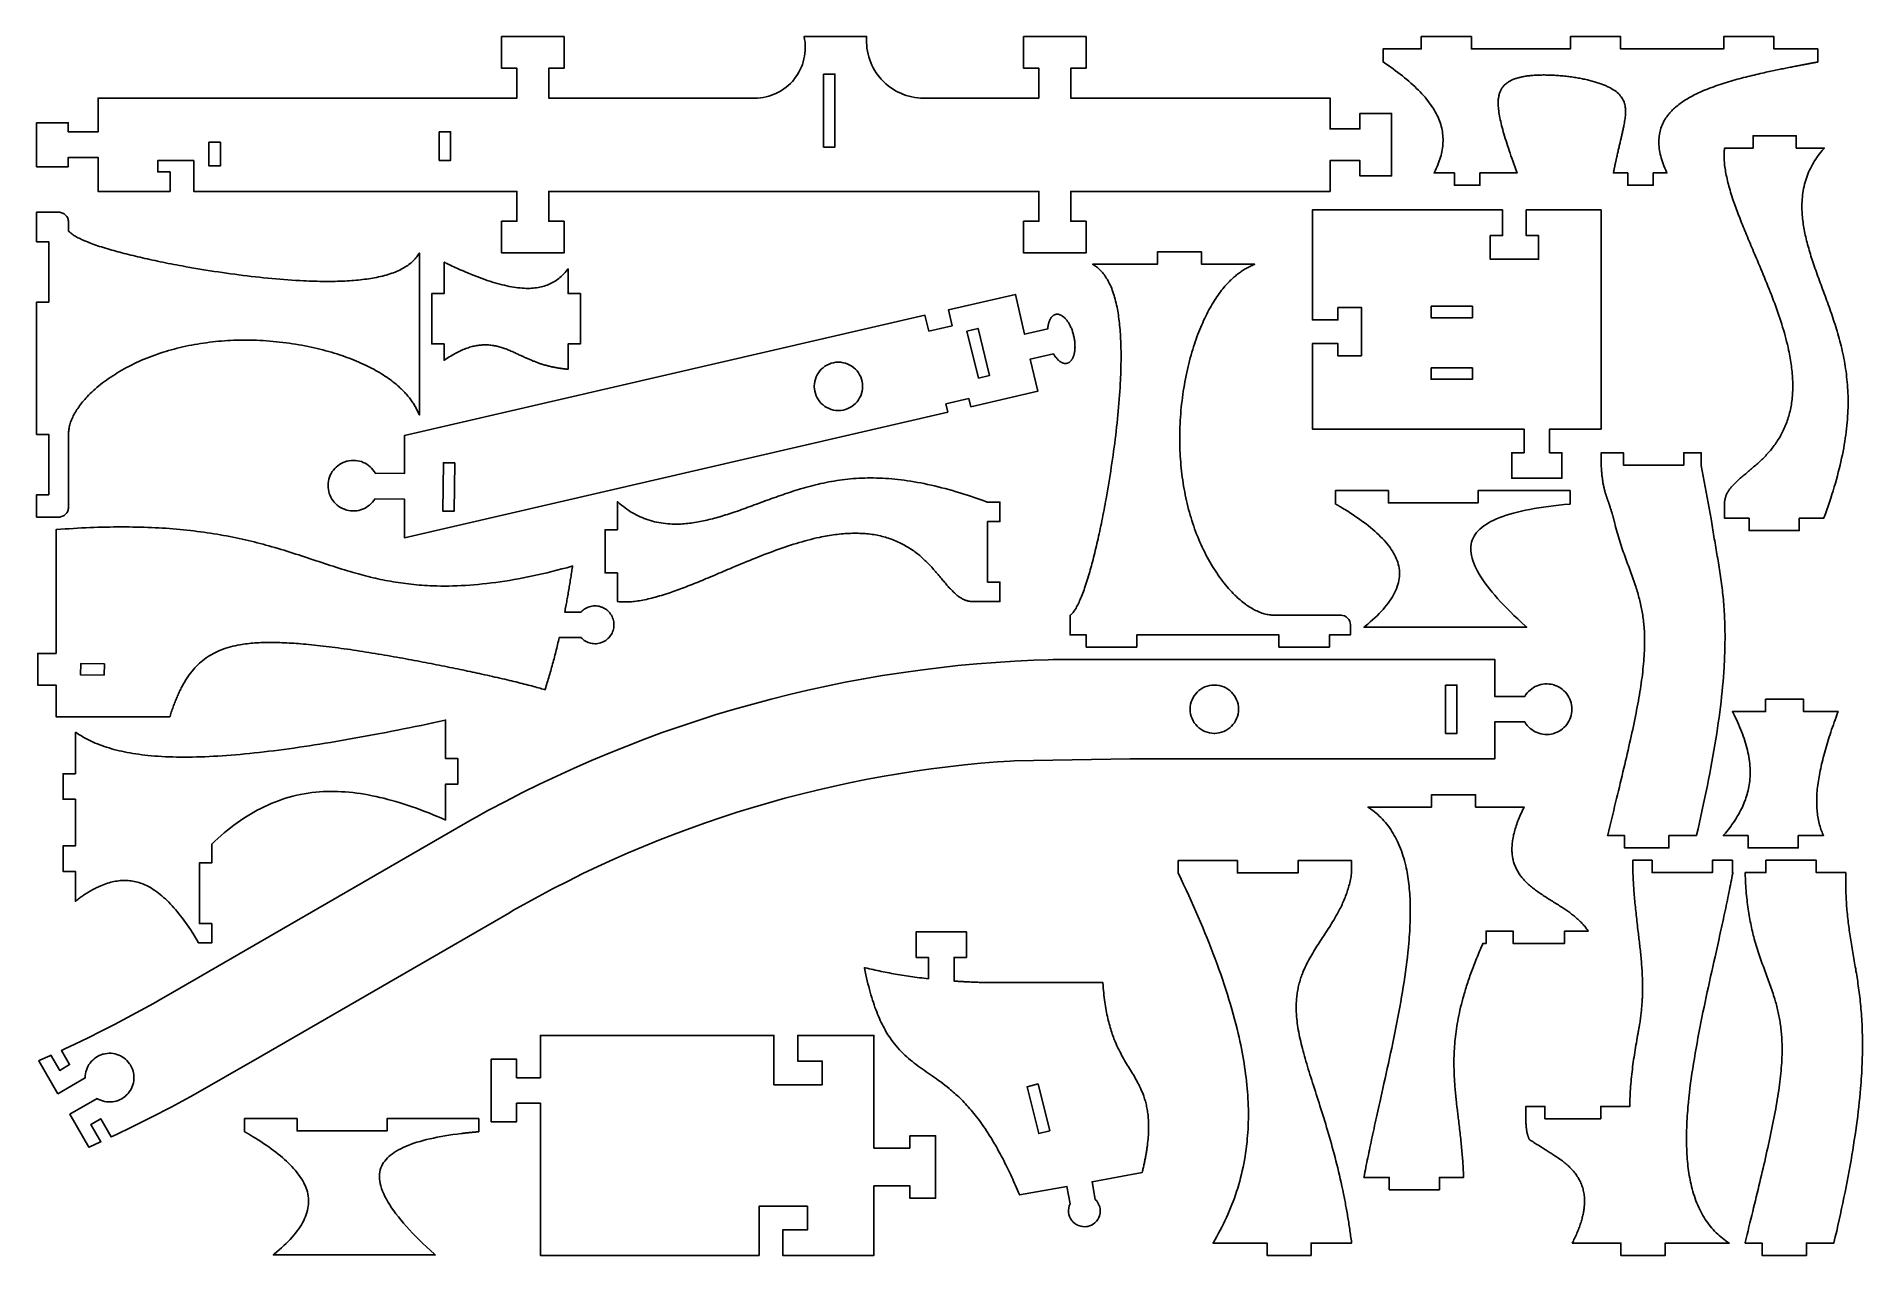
# Model space of a CAD drawing. Extents: x 0 to 297, y 0 to 198.
import ezdxf

# ---------------------------------------------------------------- set-up
doc = ezdxf.new("R2010")
doc.units = 0
doc.layers.get('0').update_dxf_attribs({"linetype": 'CONTINUOUS'})

msp = doc.modelspace()

# ---------------------------------------------------------------- linework, layer by layer
at = {"color": 0}
for points in [[(170.507, 198), (170.507, 192.85), (168.007, 192.85), (168.007, 188), (210.15, 188), (210.15, 183), (215, 183), (215, 185.5), (220.15, 185.5), (220.15, 175.35), (215, 175.35), (215, 177.85), (210.15, 177.85), (210.15, 172.85), (168.007, 172.85), (168.007, 168), (170.507, 168), (170.507, 162.85), (160.357, 162.85), (160.357, 168), (162.857, 168), (162.857, 172.85), (83.2043, 172.85), (83.2043, 168), (85.7043, 168), (85.7043, 162.85), (75.5543, 162.85), (75.5543, 168), (78.0543, 168), (78.0543, 172.85), (25.5486, 172.85), (25.5486, 177.85), (19.6986, 177.85), (19.6986, 176), (21.6986, 176), (21.6986, 172.85), (10, 172.85), (10, 178.35), (5.15001, 178.35), (5.15001, 176.85), (0, 176.85), (0, 184), (5.15001, 184), (5.15001, 182.5), (10, 182.5), (10, 188), (78.0543, 188), (78.0543, 192.85), (75.5543, 192.85), (75.5543, 198), (85.7043, 198), (85.7043, 192.85), (83.2043, 192.85), (83.2043, 188), (116.8, 188), (117.149, 188.014), (117.611, 188.053), (118.067, 188.117), (118.517, 188.207), (118.96, 188.322), (119.395, 188.461), (119.821, 188.624), (120.238, 188.808), (120.642, 189.018), (121.036, 189.249), (121.417, 189.501), (121.782, 189.775), (122.135, 190.071), (122.47, 190.386), (122.789, 190.721), (123.018, 190.986), (123.09, 191.076), (123.163, 191.167), (123.371, 191.449), (123.629, 191.832), (123.864, 192.229), (124.075, 192.636), (124.263, 193.054), (124.427, 193.481), (124.565, 193.915), (124.681, 194.356), (124.771, 194.803), (124.838, 195.254), (124.878, 195.708), (124.893, 196.165), (124.882, 196.625), (124.846, 197.085), (124.783, 197.543), (124.721, 197.886), (124.695, 198), (134.87, 198), (134.86, 197.879), (134.845, 197.517), (134.845, 197.036), (134.87, 196.557), (134.918, 196.082), (134.992, 195.611), (135.089, 195.146), (135.211, 194.686), (135.354, 194.233), (135.522, 193.79), (135.711, 193.354), (135.924, 192.928), (136.158, 192.514), (136.414, 192.11), (136.692, 191.719), (136.989, 191.342), (137.227, 191.067), (137.308, 190.978), (137.39, 190.889), (137.646, 190.632), (137.999, 190.304), (138.368, 189.999), (138.75, 189.711), (139.146, 189.446), (139.553, 189.201), (139.972, 188.978), (140.403, 188.776), (140.843, 188.599), (141.293, 188.442), (141.747, 188.308), (142.211, 188.199), (142.682, 188.112), (143.157, 188.05), (143.636, 188.013), (144, 188), (162.857, 188), (162.857, 192.85), (160.357, 192.85), (160.357, 198), (170.507, 198)], [(227.104, 175.96), (227.257, 176.265), (227.403, 176.571), (227.539, 176.876), (227.667, 177.181), (227.785, 177.485), (227.893, 177.789), (227.996, 178.092), (228.086, 178.393), (228.171, 178.694), (228.243, 178.996), (228.31, 179.296), (228.364, 179.594), (228.411, 179.894), (228.446, 180.192), (228.475, 180.49), (228.493, 180.788), (228.5, 181.083), (228.499, 181.379), (228.486, 181.675), (228.464, 181.969), (228.435, 182.263), (228.393, 182.556), (228.342, 182.849), (228.279, 183.14), (228.207, 183.433), (228.125, 183.724), (228.032, 184.014), (227.929, 184.304), (227.818, 184.593), (227.693, 184.881), (227.554, 185.179), (227.403, 185.476), (227.242, 185.772), (227.068, 186.069), (226.886, 186.364), (226.692, 186.66), (226.489, 186.954), (226.272, 187.247), (226.05, 187.54), (225.814, 187.833), (225.571, 188.125), (225.317, 188.417), (225.053, 188.708), (224.779, 188.999), (224.496, 189.289), (224.204, 189.579), (223.903, 189.868), (223.592, 190.156), (223.271, 190.444), (222.943, 190.732), (222.607, 191.019), (222.261, 191.306), (221.907, 191.592), (221.546, 191.876), (221.175, 192.163), (220.796, 192.447), (220.411, 192.731), (220.017, 193.014), (219.614, 193.297), (219.204, 193.581), (218.786, 193.862), (218.785, 193.864), (218.782, 193.865), (218.782, 193.867), (218.779, 193.867), (218.778, 193.868), (218.778, 193.869), (218.775, 193.871), (218.775, 193.871), (218.772, 193.872), (218.771, 193.872), (218.771, 193.874), (218.768, 193.875), (218.768, 193.875), (218.767, 193.876), (218.767, 193.876), (218.764, 193.878), (218.764, 193.878), (218.761, 193.881), (218.761, 193.881), (218.76, 193.882), (218.757, 193.882), (218.757, 193.883), (218.754, 193.883), (218.754, 193.885), (218.754, 196), (224.96, 196), (224.96, 198), (233.11, 198), (233.11, 196), (249.207, 196), (249.207, 198), (257.357, 198), (257.357, 196), (274.096, 196), (274.096, 198), (282.247, 198), (282.247, 196), (289.375, 196), (289.375, 193.862), (289.372, 193.862), (289.371, 193.862), (289.368, 193.861), (289.367, 193.861), (289.364, 193.861), (289.362, 193.861), (289.36, 193.86), (289.357, 193.86), (289.356, 193.86), (289.354, 193.86), (289.351, 193.858), (289.35, 193.858), (289.346, 193.857), (289.342, 193.857), (289.339, 193.857), (289.338, 193.856), (289.336, 193.856), (289.333, 193.856), (289.332, 193.856), (289.329, 193.854), (289.328, 193.854), (289.325, 193.854), (289.324, 193.853), (289.322, 193.853), (289.319, 193.853), (289.318, 193.853), (289.315, 193.851), (289.314, 193.851), (289.264, 193.842), (289.211, 193.832), (289.16, 193.822), (289.107, 193.813), (289.051, 193.801), (288.996, 193.792), (288.939, 193.781), (288.882, 193.769), (288.822, 193.758), (288.763, 193.747), (288.701, 193.736), (288.639, 193.724), (288.575, 193.711), (288.511, 193.7), (288.446, 193.686), (288.379, 193.674), (288.311, 193.661), (288.243, 193.649), (288.172, 193.635), (288.101, 193.621), (288.029, 193.607), (287.956, 193.593), (287.882, 193.579), (287.806, 193.565), (287.729, 193.55), (287.651, 193.535), (287.572, 193.519), (287.493, 193.504), (287.411, 193.489), (287.329, 193.474), (287.165, 193.442), (286.997, 193.41), (286.825, 193.376), (286.649, 193.343), (286.468, 193.308), (286.282, 193.272), (286.093, 193.236), (285.899, 193.199), (285.701, 193.16), (285.5, 193.121), (285.293, 193.081), (285.085, 193.039), (284.871, 192.997), (284.654, 192.954), (284.432, 192.911), (284.207, 192.865), (283.979, 192.819), (283.747, 192.772), (283.511, 192.725), (283.271, 192.675), (283.028, 192.625), (282.782, 192.574), (282.532, 192.522), (282.279, 192.468), (282.022, 192.414), (281.761, 192.358), (281.499, 192.301), (281.232, 192.244), (280.964, 192.185), (280.69, 192.125), (280.368, 192.053), (280.042, 191.979), (279.711, 191.904), (279.379, 191.828), (279.043, 191.749), (278.704, 191.668), (278.364, 191.585), (278.019, 191.501), (277.675, 191.414), (277.329, 191.325), (276.982, 191.235), (276.632, 191.143), (276.283, 191.047), (275.935, 190.95), (275.585, 190.851), (275.236, 190.75), (274.886, 190.646), (274.536, 190.54), (274.189, 190.432), (273.843, 190.321), (273.5, 190.207), (273.157, 190.092), (272.814, 189.972), (272.478, 189.851), (272.142, 189.728), (271.807, 189.601), (271.479, 189.472), (271.153, 189.34), (270.829, 189.206), (270.511, 189.067), (270.267, 188.958), (270.025, 188.847), (269.786, 188.735), (269.55, 188.619), (269.318, 188.503), (269.089, 188.385), (268.864, 188.265), (268.642, 188.143), (268.422, 188.019), (268.207, 187.893), (267.999, 187.765), (267.792, 187.636), (267.589, 187.504), (267.389, 187.371), (267.196, 187.235), (267.004, 187.097), (266.818, 186.958), (266.636, 186.817), (266.461, 186.674), (266.289, 186.528), (266.121, 186.381), (265.957, 186.232), (265.8, 186.081), (265.646, 185.926), (265.499, 185.771), (265.354, 185.614), (265.217, 185.454), (265.085, 185.293), (264.957, 185.129), (264.835, 184.964), (264.718, 184.796), (264.572, 184.567), (264.435, 184.335), (264.307, 184.099), (264.192, 183.86), (264.085, 183.617), (263.986, 183.369), (263.9, 183.118), (263.822, 182.862), (263.754, 182.604), (263.697, 182.342), (263.653, 182.075), (263.614, 181.806), (263.589, 181.532), (263.572, 181.254), (263.564, 180.972), (263.568, 180.688), (263.579, 180.399), (263.604, 180.107), (263.636, 179.81), (263.679, 179.51), (263.735, 179.206), (263.797, 178.899), (263.871, 178.586), (263.954, 178.271), (264.047, 177.953), (264.153, 177.631), (264.267, 177.303), (264.389, 176.974), (264.522, 176.639), (264.668, 176.301), (264.822, 175.96), (264.822, 175.957), (264.825, 175.953), (264.828, 175.95), (264.829, 175.946), (264.829, 175.943), (264.832, 175.939), (264.832, 175.935), (264.836, 175.932), (264.836, 175.928), (264.839, 175.925), (264.839, 175.921), (264.842, 175.918), (264.843, 175.914), (264.846, 175.911), (264.847, 175.907), (264.849, 175.903), (264.853, 175.896), (264.854, 175.893), (264.854, 175.889), (264.857, 175.886), (264.857, 175.882), (264.86, 175.878), (264.861, 175.875), (264.864, 175.871), (264.864, 175.868), (264.867, 175.864), (264.868, 175.861), (264.871, 175.857), (264.872, 175.854), (264.874, 175.85), (262.653, 175.85), (262.653, 173.85), (258.503, 173.85), (258.503, 175.85), (256.175, 175.85), (256.175, 175.853), (256.179, 175.862), (256.179, 175.868), (256.182, 175.881), (256.182, 175.883), (256.185, 175.892), (256.185, 175.894), (256.186, 175.899), (256.186, 175.901), (256.186, 175.907), (256.189, 175.91), (256.189, 175.915), (256.189, 175.919), (256.189, 175.922), (256.192, 175.925), (256.193, 175.933), (256.193, 175.938), (256.193, 175.94), (256.21, 176.019), (256.225, 176.099), (256.243, 176.178), (256.257, 176.256), (256.275, 176.335), (256.289, 176.413), (256.307, 176.492), (256.322, 176.569), (256.339, 176.647), (256.354, 176.725), (256.372, 176.803), (256.386, 176.881), (256.404, 176.958), (256.421, 177.036), (256.436, 177.112), (256.453, 177.19), (256.468, 177.267), (256.486, 177.344), (256.503, 177.421), (256.518, 177.497), (256.535, 177.574), (256.55, 177.65), (256.568, 177.726), (256.585, 177.801), (256.6, 177.878), (256.617, 177.953), (256.632, 178.029), (256.65, 178.104), (256.667, 178.179), (256.682, 178.254), (256.724, 178.439), (256.764, 178.621), (256.804, 178.803), (256.846, 178.985), (256.889, 179.165), (256.929, 179.344), (256.971, 179.522), (257.011, 179.7), (257.054, 179.878), (257.096, 180.053), (257.136, 180.228), (257.179, 180.403), (257.218, 180.575), (257.261, 180.749), (257.3, 180.919), (257.342, 181.09), (257.379, 181.26), (257.421, 181.428), (257.46, 181.596), (257.499, 181.763), (257.536, 181.928), (257.572, 182.093), (257.611, 182.257), (257.647, 182.421), (257.682, 182.582), (257.718, 182.743), (257.753, 182.903), (257.786, 183.063), (257.818, 183.221), (257.85, 183.378), (257.879, 183.533), (257.925, 183.765), (257.967, 183.993), (258.004, 184.219), (258.042, 184.443), (258.075, 184.665), (258.103, 184.883), (258.125, 185.1), (258.143, 185.314), (258.157, 185.526), (258.164, 185.736), (258.161, 185.942), (258.154, 186.146), (258.139, 186.347), (258.114, 186.547), (258.082, 186.743), (258.039, 186.938), (257.986, 187.128), (257.925, 187.317), (257.85, 187.501), (257.764, 187.685), (257.668, 187.865), (257.557, 188.043), (257.436, 188.218), (257.297, 188.39), (257.147, 188.558), (256.982, 188.725), (256.803, 188.889), (256.604, 189.049), (256.393, 189.207), (256.164, 189.361), (255.918, 189.514), (255.8, 189.581), (255.679, 189.647), (255.554, 189.714), (255.428, 189.779), (255.296, 189.843), (255.161, 189.907), (255.022, 189.971), (254.879, 190.033), (254.732, 190.094), (254.585, 190.156), (254.432, 190.215), (254.275, 190.275), (254.117, 190.333), (253.954, 190.39), (253.786, 190.447), (253.618, 190.503), (253.446, 190.557), (253.268, 190.611), (253.092, 190.664), (252.91, 190.715), (252.724, 190.767), (252.536, 190.817), (252.343, 190.865), (252.15, 190.913), (251.953, 190.96), (251.753, 191.006), (251.55, 191.05), (251.343, 191.093), (251.136, 191.135), (250.925, 191.176), (250.711, 191.215), (250.499, 191.254), (250.282, 191.292), (250.061, 191.328), (249.842, 191.362), (249.618, 191.396), (249.393, 191.428), (249.167, 191.458), (248.939, 191.487), (248.71, 191.515), (248.478, 191.543), (248.247, 191.568), (248.014, 191.592), (247.779, 191.614), (247.547, 191.635), (247.311, 191.654), (247.078, 191.671), (246.843, 191.688), (246.61, 191.701), (246.375, 191.714), (246.142, 191.725), (245.907, 191.733), (245.675, 191.742), (245.443, 191.747), (245.214, 191.75), (244.985, 191.753), (244.757, 191.753), (244.532, 191.75), (244.307, 191.747), (244.085, 191.74), (243.864, 191.733), (243.667, 191.724), (243.471, 191.714), (243.278, 191.701), (243.086, 191.688), (242.897, 191.671), (242.711, 191.653), (242.528, 191.633), (242.346, 191.612), (242.168, 191.589), (241.993, 191.564), (241.821, 191.536), (241.65, 191.507), (241.482, 191.476), (241.318, 191.443), (241.157, 191.408), (241, 191.371), (240.843, 191.332), (240.693, 191.292), (240.543, 191.249), (240.397, 191.204), (240.257, 191.157), (240.118, 191.107), (239.982, 191.056), (239.85, 191.003), (239.721, 190.947), (239.596, 190.889), (239.475, 190.829), (239.357, 190.767), (239.243, 190.703), (239.135, 190.635), (239.014, 190.558), (238.9, 190.478), (238.792, 190.394), (238.686, 190.308), (238.585, 190.219), (238.489, 190.128), (238.396, 190.033), (238.31, 189.935), (238.228, 189.833), (238.147, 189.731), (238.075, 189.622), (238.004, 189.513), (237.939, 189.399), (237.878, 189.282), (237.821, 189.163), (237.768, 189.039), (237.718, 188.913), (237.675, 188.782), (237.635, 188.649), (237.599, 188.513), (237.567, 188.372), (237.539, 188.228), (237.514, 188.082), (237.493, 187.931), (237.479, 187.776), (237.467, 187.618), (237.457, 187.457), (237.454, 187.292), (237.454, 187.124), (237.457, 186.95), (237.468, 186.707), (237.486, 186.454), (237.511, 186.196), (237.543, 185.931), (237.579, 185.657), (237.625, 185.376), (237.675, 185.089), (237.732, 184.794), (237.793, 184.492), (237.864, 184.183), (237.936, 183.867), (238.018, 183.542), (238.104, 183.21), (238.196, 182.871), (238.293, 182.525), (238.396, 182.171), (238.503, 181.81), (238.614, 181.44), (238.732, 181.064), (238.854, 180.681), (238.982, 180.289), (239.114, 179.89), (239.25, 179.483), (239.393, 179.069), (239.539, 178.647), (239.686, 178.217), (239.842, 177.781), (240, 177.335), (240.161, 176.882), (240.328, 176.422), (240.497, 175.954), (240.497, 175.95), (240.499, 175.947), (240.5, 175.944), (240.5, 175.94), (240.504, 175.933), (240.504, 175.931), (240.507, 175.928), (240.507, 175.924), (240.51, 175.917), (240.511, 175.914), (240.511, 175.911), (240.514, 175.907), (240.514, 175.904), (240.517, 175.9), (240.517, 175.897), (240.518, 175.893), (240.518, 175.89), (240.521, 175.888), (240.522, 175.883), (240.522, 175.881), (240.525, 175.876), (240.525, 175.874), (240.525, 175.871), (240.528, 175.867), (240.529, 175.864), (240.529, 175.86), (240.532, 175.853), (240.535, 175.85), (234.489, 175.85), (234.489, 173.85), (230.339, 173.85), (230.339, 175.85), (227.047, 175.85), (227.104, 175.96)], [(127.863, 191.894), (129.714, 191.894), (129.714, 180.044), (127.863, 180.044), (127.863, 191.894)], [(65.4153, 182.526), (67.2653, 182.526), (67.2653, 177.874), (65.4153, 177.874), (65.4153, 182.526)], [(274.225, 121.847), (274.222, 121.878), (274.222, 121.91), (274.222, 121.942), (274.221, 121.973), (274.221, 122.13), (274.222, 122.162), (274.222, 122.193), (274.225, 122.224), (274.226, 122.255), (274.226, 122.287), (274.229, 122.318), (274.232, 122.347), (274.233, 122.378), (274.236, 122.409), (274.24, 122.439), (274.243, 122.471), (274.247, 122.501), (274.251, 122.532), (274.254, 122.562), (274.258, 122.592), (274.264, 122.623), (274.268, 122.653), (274.272, 122.682), (274.276, 122.712), (274.283, 122.742), (274.311, 122.873), (274.34, 123.002), (274.376, 123.128), (274.418, 123.256), (274.464, 123.379), (274.514, 123.503), (274.568, 123.626), (274.625, 123.747), (274.686, 123.867), (274.754, 123.986), (274.825, 124.103), (274.897, 124.221), (274.976, 124.337), (275.058, 124.452), (275.143, 124.565), (275.229, 124.68), (275.322, 124.792), (275.418, 124.906), (275.515, 125.017), (275.618, 125.129), (275.722, 125.241), (275.829, 125.352), (275.939, 125.462), (276.05, 125.573), (276.165, 125.683), (276.283, 125.794), (276.404, 125.905), (276.526, 126.016), (276.651, 126.127), (276.779, 126.237), (276.908, 126.347), (277.057, 126.474), (277.208, 126.602), (277.361, 126.731), (277.515, 126.86), (277.671, 126.99), (277.828, 127.122), (277.986, 127.253), (278.147, 127.388), (278.308, 127.523), (278.471, 127.659), (278.633, 127.797), (278.797, 127.937), (278.961, 128.078), (279.125, 128.219), (279.29, 128.363), (279.454, 128.509), (279.618, 128.657), (279.783, 128.807), (279.947, 128.958), (280.111, 129.112), (280.275, 129.268), (280.436, 129.427), (280.597, 129.587), (280.758, 129.749), (280.915, 129.914), (281.075, 130.082), (281.229, 130.252), (281.386, 130.423), (281.539, 130.598), (281.69, 130.777), (281.843, 130.965), (281.996, 131.155), (282.146, 131.348), (282.293, 131.545), (282.436, 131.745), (282.579, 131.947), (282.718, 132.152), (282.854, 132.361), (282.989, 132.572), (283.118, 132.786), (283.246, 133.003), (283.371, 133.223), (283.49, 133.447), (283.608, 133.672), (283.722, 133.902), (283.833, 134.133), (283.943, 134.369), (284.047, 134.607), (284.147, 134.847), (284.243, 135.091), (284.336, 135.337), (284.425, 135.587), (284.511, 135.84), (284.593, 136.094), (284.671, 136.352), (284.743, 136.614), (284.811, 136.877), (284.876, 137.145), (284.936, 137.413), (284.993, 137.687), (285.046, 137.962), (285.09, 138.233), (285.133, 138.508), (285.171, 138.786), (285.203, 139.064), (285.232, 139.346), (285.257, 139.632), (285.276, 139.918), (285.293, 140.208), (285.304, 140.5), (285.311, 140.793), (285.315, 141.089), (285.315, 141.388), (285.311, 141.688), (285.304, 141.99), (285.29, 142.294), (285.275, 142.6), (285.254, 142.908), (285.229, 143.219), (285.203, 143.531), (285.171, 143.844), (285.136, 144.16), (285.097, 144.476), (285.054, 144.796), (285.007, 145.117), (284.957, 145.438), (284.901, 145.761), (284.843, 146.086), (284.783, 146.413), (284.718, 146.739), (284.65, 147.068), (284.547, 147.529), (284.44, 147.992), (284.325, 148.457), (284.207, 148.924), (284.079, 149.392), (283.947, 149.862), (283.811, 150.333), (283.671, 150.806), (283.522, 151.279), (283.372, 151.753), (283.215, 152.228), (283.057, 152.703), (282.893, 153.179), (282.726, 153.656), (282.554, 154.131), (282.382, 154.607), (282.204, 155.082), (282.026, 155.557), (281.843, 156.031), (281.658, 156.504), (281.472, 156.976), (281.286, 157.449), (281.097, 157.918), (280.907, 158.386), (280.715, 158.853), (280.525, 159.318), (280.332, 159.782), (280.139, 160.243), (279.947, 160.701), (279.754, 161.158), (279.561, 161.611), (279.411, 161.969), (279.258, 162.326), (279.108, 162.682), (278.958, 163.035), (278.811, 163.385), (278.664, 163.733), (278.518, 164.081), (278.372, 164.425), (278.229, 164.768), (278.086, 165.107), (277.946, 165.446), (277.807, 165.781), (277.668, 166.114), (277.533, 166.444), (277.4, 166.772), (277.268, 167.099), (277.136, 167.422), (277.008, 167.743), (276.883, 168.06), (276.758, 168.375), (276.636, 168.689), (276.518, 168.999), (276.4, 169.306), (276.286, 169.61), (276.175, 169.911), (276.065, 170.208), (275.958, 170.504), (275.854, 170.797), (275.754, 171.086), (275.657, 171.372), (275.54, 171.714), (275.432, 172.051), (275.325, 172.383), (275.226, 172.711), (275.129, 173.035), (275.036, 173.354), (274.95, 173.668), (274.865, 173.978), (274.786, 174.282), (274.714, 174.583), (274.643, 174.879), (274.579, 175.169), (274.518, 175.457), (274.461, 175.739), (274.411, 176.017), (274.364, 176.289), (274.322, 176.557), (274.283, 176.821), (274.251, 177.079), (274.222, 177.333), (274.2, 177.583), (274.182, 177.828), (274.168, 178.068), (274.158, 178.304), (274.154, 178.536), (274.154, 178.763), (274.158, 178.983), (274.168, 179.201), (274.183, 179.414), (274.203, 179.621), (274.226, 179.825), (274.226, 179.829), (274.226, 179.831), (274.229, 179.835), (274.229, 179.844), (274.229, 179.849), (274.229, 179.856), (274.232, 179.857), (274.232, 179.864), (274.233, 179.868), (274.233, 179.876), (274.233, 179.881), (274.233, 179.883), (274.236, 179.888), (274.236, 179.892), (278.876, 179.892), (278.876, 181.892), (285.886, 181.892), (285.886, 179.892), (290.468, 179.892), (290.461, 179.883), (290.458, 179.879), (290.45, 179.871), (290.447, 179.867), (290.443, 179.862), (290.44, 179.858), (290.429, 179.846), (290.425, 179.842), (290.414, 179.829), (290.408, 179.825), (290.407, 179.821), (290.393, 179.808), (290.39, 179.804), (290.376, 179.788), (290.372, 179.783), (290.368, 179.779), (290.361, 179.771), (290.357, 179.767), (290.118, 179.493), (289.886, 179.217), (289.661, 178.938), (289.447, 178.654), (289.24, 178.368), (289.043, 178.078), (288.854, 177.785), (288.672, 177.487), (288.501, 177.188), (288.336, 176.885), (288.179, 176.578), (288.033, 176.267), (287.893, 175.954), (287.764, 175.636), (287.64, 175.317), (287.526, 174.993), (287.422, 174.665), (287.322, 174.335), (287.233, 174), (287.154, 173.663), (287.082, 173.322), (287.018, 172.978), (286.961, 172.631), (286.915, 172.279), (286.876, 171.925), (286.843, 171.567), (286.822, 171.206), (286.808, 170.84), (286.801, 170.472), (286.804, 170.1), (286.811, 169.824), (286.822, 169.544), (286.839, 169.263), (286.858, 168.981), (286.883, 168.696), (286.911, 168.408), (286.946, 168.121), (286.983, 167.831), (287.026, 167.539), (287.072, 167.244), (287.121, 166.95), (287.175, 166.653), (287.232, 166.354), (287.293, 166.054), (287.357, 165.753), (287.425, 165.449), (287.496, 165.144), (287.571, 164.839), (287.647, 164.531), (287.729, 164.222), (287.811, 163.911), (287.9, 163.6), (287.99, 163.286), (288.082, 162.972), (288.178, 162.657), (288.275, 162.34), (288.376, 162.022), (288.479, 161.703), (288.583, 161.383), (288.69, 161.061), (288.801, 160.739), (288.918, 160.399), (289.039, 160.056), (289.158, 159.712), (289.282, 159.369), (289.407, 159.025), (289.532, 158.681), (289.658, 158.333), (289.783, 157.986), (289.914, 157.639), (290.04, 157.29), (290.171, 156.94), (290.301, 156.59), (290.429, 156.239), (290.558, 155.886), (290.69, 155.533), (290.818, 155.179), (290.947, 154.824), (291.075, 154.468), (291.204, 154.111), (291.332, 153.753), (291.458, 153.393), (291.583, 153.033), (291.707, 152.672), (291.829, 152.311), (291.95, 151.947), (292.068, 151.583), (292.186, 151.218), (292.301, 150.853), (292.414, 150.485), (292.525, 150.117), (292.64, 149.724), (292.751, 149.329), (292.861, 148.933), (292.968, 148.535), (293.072, 148.135), (293.172, 147.733), (293.268, 147.329), (293.361, 146.924), (293.451, 146.515), (293.536, 146.106), (293.618, 145.693), (293.697, 145.278), (293.771, 144.86), (293.84, 144.44), (293.904, 144.017), (293.965, 143.592), (294.022, 143.163), (294.072, 142.731), (294.118, 142.296), (294.161, 141.857), (294.197, 141.417), (294.229, 140.971), (294.254, 140.522), (294.275, 140.071), (294.29, 139.615), (294.3, 139.156), (294.304, 138.693), (294.301, 138.226), (294.293, 137.755), (294.279, 137.278), (294.258, 136.795), (294.229, 136.306), (294.197, 135.812), (294.157, 135.313), (294.108, 134.81), (294.054, 134.302), (293.993, 133.788), (293.928, 133.27), (293.851, 132.747), (293.772, 132.218), (293.683, 131.683), (293.586, 131.143), (293.486, 130.598), (293.376, 130.048), (293.258, 129.493), (293.136, 128.932), (293.004, 128.365), (292.865, 127.792), (292.718, 127.212), (292.565, 126.628), (292.404, 126.038), (292.236, 125.442), (292.061, 124.838), (291.876, 124.231), (291.686, 123.616), (291.486, 122.995), (291.279, 122.367), (291.065, 121.733), (290.84, 121.093), (290.611, 120.446), (290.372, 119.792), (290.372, 119.791), (290.371, 119.788), (290.371, 119.785), (290.365, 119.778), (290.365, 119.776), (290.365, 119.772), (290.364, 119.769), (290.361, 119.764), (290.361, 119.763), (290.358, 119.757), (290.358, 119.754), (290.357, 119.752), (290.357, 119.749), (290.354, 119.742), (286.376, 119.742), (286.376, 117.742), (278.226, 117.742), (278.226, 119.742), (274.226, 119.742), (274.226, 121.814), (274.225, 121.847)], [(28.0168, 180.824), (29.8672, 180.824), (29.8672, 176.974), (28.0168, 176.974), (28.0168, 180.824)], [(62.1939, 136.513), (62.1875, 136.528), (62.1811, 136.542), (62.1747, 136.556), (62.1683, 136.571), (62.1619, 136.585), (62.1556, 136.599), (62.149, 136.614), (62.1426, 136.628), (62.1363, 136.643), (62.1236, 136.671), (62.1172, 136.686), (62.1108, 136.7), (62.1044, 136.715), (62.0915, 136.743), (62.0854, 136.758), (62.079, 136.772), (62.0726, 136.787), (62.0597, 136.815), (62.0533, 136.83), (62.0469, 136.844), (62.0407, 136.858), (62.0343, 136.873), (62.0279, 136.887), (62.0215, 136.902), (62.0151, 136.916), (62.0087, 136.93), (61.9347, 137.093), (61.8576, 137.256), (61.7776, 137.417), (61.6944, 137.578), (61.6083, 137.738), (61.5192, 137.897), (61.4269, 138.055), (61.3317, 138.213), (61.2333, 138.37), (61.1319, 138.525), (61.0275, 138.68), (60.92, 138.835), (60.8094, 138.989), (60.6958, 139.14), (60.579, 139.293), (60.4593, 139.443), (60.3362, 139.594), (60.2106, 139.743), (60.0815, 139.892), (59.9494, 140.039), (59.8143, 140.186), (59.6761, 140.332), (59.5347, 140.478), (59.3904, 140.622), (59.2429, 140.765), (59.0922, 140.908), (58.9386, 141.05), (58.7818, 141.19), (58.6218, 141.331), (58.4589, 141.471), (58.2154, 141.672), (57.965, 141.872), (57.7079, 142.071), (57.444, 142.267), (57.1736, 142.461), (56.8965, 142.654), (56.6129, 142.844), (56.3226, 143.032), (56.0258, 143.219), (55.7225, 143.403), (55.4126, 143.585), (55.0965, 143.765), (54.774, 143.943), (54.4451, 144.118), (54.11, 144.292), (53.7686, 144.462), (53.4208, 144.631), (53.0669, 144.796), (52.7069, 144.96), (52.3411, 145.119), (51.9688, 145.278), (51.5907, 145.433), (51.2065, 145.586), (50.8165, 145.736), (50.4204, 145.883), (50.0186, 146.028), (49.6108, 146.169), (49.1972, 146.307), (48.7781, 146.443), (48.3529, 146.575), (47.9036, 146.71), (47.4483, 146.842), (46.9869, 146.969), (46.5203, 147.093), (46.0482, 147.212), (45.5707, 147.329), (45.0882, 147.44), (44.6007, 147.549), (44.1086, 147.651), (43.6118, 147.751), (43.1108, 147.846), (42.6054, 147.936), (42.0962, 148.022), (41.5832, 148.103), (41.0663, 148.178), (40.5458, 148.25), (40.0222, 148.315), (39.4954, 148.376), (38.9658, 148.433), (38.4333, 148.483), (37.8982, 148.529), (37.3604, 148.568), (36.8207, 148.603), (36.2785, 148.632), (35.7346, 148.654), (35.189, 148.671), (34.6418, 148.683), (34.0932, 148.688), (33.5436, 148.688), (32.9926, 148.679), (32.5032, 148.668), (32.0136, 148.651), (31.5236, 148.629), (31.0335, 148.603), (30.5436, 148.569), (30.0538, 148.533), (29.5644, 148.49), (29.0757, 148.443), (28.5878, 148.39), (28.1007, 148.332), (27.6146, 148.269), (27.13, 148.201), (26.6464, 148.128), (26.1644, 148.05), (25.6843, 147.967), (25.2058, 147.878), (24.7294, 147.785), (24.2551, 147.686), (23.7832, 147.582), (23.3139, 147.472), (22.8471, 147.358), (22.3832, 147.24), (21.9221, 147.115), (21.464, 146.986), (21.0094, 146.851), (20.5582, 146.712), (20.1106, 146.568), (19.6667, 146.418), (19.2267, 146.264), (18.7908, 146.104), (18.3511, 145.936), (17.9161, 145.764), (17.486, 145.586), (17.0607, 145.404), (16.6407, 145.217), (16.2257, 145.025), (15.8161, 144.829), (15.4121, 144.629), (15.0139, 144.426), (14.6212, 144.218), (14.2349, 144.007), (13.8544, 143.792), (13.4804, 143.574), (13.1128, 143.351), (12.7517, 143.126), (12.3974, 142.899), (12.0499, 142.668), (11.7094, 142.435), (11.3762, 142.2), (11.0503, 141.961), (10.7317, 141.721), (10.4208, 141.479), (10.1178, 141.235), (9.8226, 140.989), (9.53543, 140.74), (9.25651, 140.492), (8.986, 140.24), (8.7239, 139.989), (8.47043, 139.736), (8.22601, 139.483), (8.0319, 139.274), (7.84403, 139.065), (7.66243, 138.857), (7.48682, 138.648), (7.31749, 138.439), (7.1544, 138.23), (6.99783, 138.022), (6.84739, 137.813), (6.70324, 137.605), (6.5656, 137.397), (6.43431, 137.189), (6.3094, 136.982), (6.19114, 136.776), (6.07932, 136.569), (5.9739, 136.364), (5.87532, 136.159), (5.7831, 135.954), (5.69749, 135.751), (5.61871, 135.548), (5.5465, 135.346), (5.48112, 135.145), (5.42253, 134.945), (5.37061, 134.746), (5.32563, 134.548), (5.28722, 134.352), (5.25603, 134.156), (5.2315, 133.962), (5.21403, 133.768), (5.2035, 133.577), (5.20003, 133.386), (5.20003, 121.502), (5.19174, 121.38), (5.16743, 121.221), (5.1281, 121.068), (5.07422, 120.921), (5.00678, 120.781), (4.92671, 120.649), (4.83458, 120.526), (4.73139, 120.412), (4.61762, 120.309), (4.49463, 120.217), (4.36263, 120.136), (4.22282, 120.069), (4.07568, 120.015), (3.92242, 119.976), (3.76361, 119.952), (3.64079, 119.943), (0, 119.943), (0, 123.564), (2, 123.564), (2, 133.364), (0, 133.364), (0, 154.876), (2, 154.876), (2, 164.676), (0, 164.676), (0, 169.454), (3.64079, 169.454), (3.76361, 169.446), (3.92242, 169.421), (4.07568, 169.382), (4.22282, 169.328), (4.36263, 169.261), (4.49463, 169.181), (4.61762, 169.089), (4.73139, 168.985), (4.83458, 168.872), (4.92671, 168.749), (5.00678, 168.617), (5.07422, 168.476), (5.1281, 168.329), (5.16743, 168.176), (5.19174, 168.018), (5.20003, 167.894), (5.20003, 166.429), (5.2761, 166.342), (5.36182, 166.253), (5.45708, 166.164), (5.56168, 166.074), (5.67583, 165.982), (5.79932, 165.89), (5.9324, 165.797), (6.07471, 165.704), (6.22651, 165.61), (6.38781, 165.515), (6.55832, 165.419), (6.73833, 165.322), (6.92763, 165.226), (7.12619, 165.128), (7.33431, 165.031), (7.55149, 164.932), (7.77821, 164.832), (8.014, 164.732), (8.25922, 164.632), (8.51361, 164.532), (8.77724, 164.431), (9.05013, 164.328), (9.33219, 164.226), (9.62354, 164.124), (9.92393, 164.021), (10.2336, 163.918), (10.5524, 163.814), (10.8804, 163.71), (11.2175, 163.607), (11.5636, 163.501), (11.919, 163.397), (12.2297, 163.307), (12.5472, 163.218), (12.8708, 163.128), (13.2008, 163.038), (13.5372, 162.947), (13.8796, 162.857), (14.2282, 162.767), (14.5825, 162.675), (14.9426, 162.585), (15.3086, 162.494), (15.6801, 162.404), (16.0571, 162.314), (16.4394, 162.224), (16.8272, 162.133), (17.22, 162.043), (17.6179, 161.953), (18.0208, 161.864), (18.4286, 161.774), (18.8408, 161.685), (19.2579, 161.596), (19.6796, 161.507), (20.1057, 161.419), (20.536, 161.332), (20.9704, 161.244), (21.409, 161.157), (21.8517, 161.071), (22.2982, 160.985), (22.7485, 160.9), (23.2024, 160.814), (23.66, 160.731), (24.2926, 160.615), (24.9311, 160.503), (25.5749, 160.39), (26.2232, 160.281), (26.876, 160.172), (27.5325, 160.065), (28.1926, 159.96), (28.8558, 159.857), (29.5218, 159.757), (30.19, 159.658), (30.8597, 159.563), (31.531, 159.468), (32.2033, 159.378), (32.8764, 159.289), (33.5493, 159.203), (34.2219, 159.119), (34.894, 159.04), (35.565, 158.962), (36.2344, 158.889), (36.9018, 158.818), (37.5669, 158.751), (38.2293, 158.688), (38.8883, 158.628), (39.5439, 158.571), (40.1951, 158.518), (40.8422, 158.469), (41.4843, 158.425), (42.121, 158.383), (42.7522, 158.347), (43.3769, 158.315), (43.8261, 158.294), (44.2715, 158.276), (44.7133, 158.261), (45.1511, 158.249), (45.585, 158.237), (46.0146, 158.229), (46.4404, 158.224), (46.8619, 158.219), (47.2793, 158.219), (47.6922, 158.221), (48.1007, 158.225), (48.5047, 158.232), (48.904, 158.242), (49.2989, 158.253), (49.6889, 158.268), (50.074, 158.285), (50.4542, 158.306), (50.8293, 158.328), (51.1994, 158.353), (51.5644, 158.381), (51.9243, 158.413), (52.2786, 158.446), (52.6276, 158.482), (52.9711, 158.521), (53.309, 158.563), (53.6411, 158.607), (53.9679, 158.654), (54.2886, 158.706), (54.6035, 158.758), (54.9122, 158.814), (55.215, 158.874), (55.5524, 158.944), (55.8819, 159.018), (56.2037, 159.096), (56.5182, 159.178), (56.8247, 159.263), (57.1239, 159.351), (57.4151, 159.443), (57.699, 159.539), (57.9751, 159.639), (58.2433, 159.742), (58.5043, 159.849), (58.7576, 159.958), (59.0032, 160.072), (59.2413, 160.19), (59.4715, 160.311), (59.6943, 160.436), (59.9094, 160.564), (60.1169, 160.694), (60.3169, 160.831), (60.5093, 160.968), (60.6942, 161.111), (60.8713, 161.256), (61.041, 161.406), (61.2031, 161.557), (61.3575, 161.714), (61.5043, 161.872), (61.6436, 162.036), (61.7754, 162.201), (61.8994, 162.372), (62.0162, 162.544), (62.1311, 162.722), (62.1335, 162.726), (62.1358, 162.731), (62.1381, 162.733), (62.1404, 162.737), (62.1426, 162.74), (62.145, 162.744), (62.1472, 162.747), (62.1494, 162.751), (62.1519, 162.756), (62.154, 162.758), (62.1565, 162.763), (62.1588, 162.765), (62.1611, 162.769), (62.1633, 162.772), (62.1657, 162.776), (62.1679, 162.781), (62.1701, 162.783), (62.1726, 162.788), (62.1772, 162.794), (62.1794, 162.797), (62.1818, 162.801), (62.184, 162.806), (62.1864, 162.808), (62.1887, 162.813), (62.1933, 162.819), (62.1954, 162.822), (62.1979, 162.826), (62.2001, 162.829), (62.2001, 136.499), (62.1939, 136.513)], [(215.279, 146.128), (215.279, 153.978), (211.429, 153.978), (211.429, 151.978), (207.279, 151.978), (207.279, 169.826), (238.181, 169.826), (238.181, 165.676), (236.181, 165.676), (236.181, 161.826), (244.031, 161.826), (244.031, 165.676), (242.031, 165.676), (242.031, 169.826), (254.169, 169.826), (254.169, 134.24), (245.819, 134.24), (245.819, 130.39), (247.819, 130.39), (247.819, 126.24), (239.669, 126.24), (239.669, 130.39), (241.669, 130.39), (241.669, 134.24), (207.279, 134.24), (207.279, 148.128), (211.429, 148.128), (211.429, 146.128), (215.279, 146.128)], [(66.2001, 161.358), (66.2001, 156.232), (64.2001, 156.232), (64.2001, 148.082), (66.2001, 148.082), (66.2001, 145.4), (66.2051, 145.403), (66.2242, 145.415), (66.2282, 145.418), (66.2432, 145.429), (66.2482, 145.432), (66.2672, 145.444), (66.2701, 145.447), (66.2742, 145.45), (66.2782, 145.453), (66.2872, 145.458), (66.2892, 145.461), (66.3103, 145.474), (66.3132, 145.476), (66.3212, 145.482), (66.5672, 145.646), (66.8103, 145.804), (67.0501, 145.956), (67.2892, 146.101), (67.5242, 146.24), (67.7572, 146.374), (67.9882, 146.5), (68.2162, 146.621), (68.4413, 146.736), (68.6632, 146.844), (68.8842, 146.947), (69.1022, 147.046), (69.3172, 147.138), (69.5313, 147.224), (69.7422, 147.304), (69.9501, 147.379), (70.1572, 147.45), (70.3622, 147.515), (70.5642, 147.575), (70.7642, 147.629), (70.9622, 147.679), (71.1572, 147.724), (71.3501, 147.763), (71.5422, 147.797), (71.7322, 147.828), (71.9201, 147.853), (72.1051, 147.874), (72.2882, 147.89), (72.4703, 147.903), (72.6492, 147.91), (72.8272, 147.914), (73.0322, 147.913), (73.2351, 147.906), (73.4372, 147.894), (73.6351, 147.879), (73.8322, 147.858), (74.0272, 147.833), (74.2203, 147.804), (74.4122, 147.771), (74.6001, 147.733), (74.7882, 147.693), (74.9732, 147.649), (75.1572, 147.601), (75.3392, 147.55), (75.5203, 147.496), (75.6992, 147.44), (75.8753, 147.381), (76.0522, 147.319), (76.2272, 147.256), (76.4003, 147.19), (76.5732, 147.122), (76.7432, 147.053), (76.9132, 146.982), (77.0822, 146.911), (77.2503, 146.837), (77.4172, 146.764), (77.5822, 146.689), (77.7482, 146.614), (77.9122, 146.538), (78.0751, 146.462), (78.2382, 146.386), (78.3782, 146.321), (78.5192, 146.256), (78.6592, 146.19), (78.7982, 146.126), (78.9372, 146.063), (79.0751, 145.999), (79.2132, 145.936), (79.3501, 145.874), (79.4882, 145.813), (79.6243, 145.751), (79.7601, 145.692), (79.8953, 145.632), (80.0303, 145.574), (80.1642, 145.515), (80.2982, 145.458), (80.4312, 145.403), (80.5643, 145.347), (80.6962, 145.293), (80.8282, 145.24), (80.9592, 145.189), (81.0893, 145.138), (81.2182, 145.089), (81.3482, 145.04), (81.4772, 144.993), (81.6051, 144.947), (81.7322, 144.903), (81.8592, 144.86), (81.9853, 144.818), (82.1122, 144.778), (82.2372, 144.739), (82.4003, 144.69), (82.5643, 144.643), (82.7272, 144.597), (82.8872, 144.554), (83.0453, 144.514), (83.2022, 144.475), (83.3562, 144.438), (83.5101, 144.401), (83.6603, 144.368), (83.8103, 144.336), (83.9563, 144.306), (84.1022, 144.278), (84.2432, 144.25), (84.3842, 144.224), (84.5232, 144.2), (84.6572, 144.176), (84.7913, 144.154), (84.9213, 144.135), (85.0492, 144.115), (85.1742, 144.096), (85.2963, 144.079), (85.4172, 144.063), (85.5342, 144.046), (85.6482, 144.032), (85.7592, 144.017), (85.8663, 144.004), (85.9713, 143.992), (86.0732, 143.979), (86.1713, 143.967), (86.2662, 143.956), (86.2692, 143.956), (86.2712, 143.954), (86.2782, 143.954), (86.2813, 143.954), (86.2842, 143.954), (86.2872, 143.953), (86.2892, 143.953), (86.2922, 143.953), (86.2953, 143.953), (86.2982, 143.951), (86.3003, 143.951), (86.3032, 143.951), (86.3093, 143.95), (86.3122, 143.95), (86.3143, 143.95), (86.3172, 143.95), (86.3201, 143.949), (86.3232, 143.949), (86.3253, 143.949), (86.3282, 143.949), (86.3313, 143.947), (86.3343, 143.947), (86.3372, 143.947), (86.3393, 143.947), (86.3422, 143.946), (86.3453, 143.946), (86.3482, 143.946), (86.3501, 143.946), (86.3501, 148.082), (88.3501, 148.082), (88.3501, 156.232), (86.3501, 156.232), (86.3501, 160.251), (86.3463, 160.246), (86.3412, 160.239), (86.3372, 160.233), (86.3322, 160.228), (86.3282, 160.222), (86.3242, 160.217), (86.3182, 160.211), (86.3143, 160.206), (86.3103, 160.199), (86.3062, 160.193), (86.3003, 160.188), (86.2922, 160.176), (86.2882, 160.171), (86.2842, 160.164), (86.2782, 160.158), (86.2743, 160.153), (86.2703, 160.147), (86.2662, 160.142), (86.2603, 160.136), (86.2563, 160.129), (86.2522, 160.124), (86.2482, 160.118), (86.2432, 160.112), (86.2382, 160.107), (86.2342, 160.101), (86.2303, 160.096), (86.2251, 160.089), (86.2203, 160.083), (86.2162, 160.078), (86.0593, 159.882), (85.8993, 159.692), (85.7342, 159.508), (85.5643, 159.332), (85.3912, 159.161), (85.2132, 158.996), (85.0313, 158.839), (84.8453, 158.688), (84.6553, 158.543), (84.4592, 158.404), (84.2592, 158.274), (84.0553, 158.149), (83.8463, 158.031), (83.6322, 157.919), (83.4142, 157.814), (83.1922, 157.717), (82.9643, 157.626), (82.7322, 157.543), (82.4953, 157.465), (82.2532, 157.396), (82.0072, 157.333), (81.7553, 157.278), (81.4993, 157.229), (81.2382, 157.188), (80.9713, 157.154), (80.7001, 157.126), (80.4242, 157.107), (80.1422, 157.094), (79.8562, 157.09), (79.5643, 157.093), (79.2372, 157.104), (78.9022, 157.124), (78.5632, 157.153), (78.2172, 157.19), (77.8663, 157.236), (77.5072, 157.289), (77.1453, 157.351), (76.7772, 157.421), (76.4032, 157.499), (76.0242, 157.585), (75.6392, 157.678), (75.2503, 157.779), (74.8562, 157.888), (74.4563, 158.003), (74.0522, 158.125), (73.6422, 158.256), (73.2282, 158.393), (72.8092, 158.536), (72.3851, 158.688), (71.9563, 158.844), (71.5242, 159.008), (71.0872, 159.179), (70.6451, 159.357), (70.1992, 159.54), (69.7492, 159.729), (69.2951, 159.924), (68.8382, 160.125), (68.3753, 160.332), (67.9103, 160.546), (67.4392, 160.764), (67.4032, 160.781), (67.3663, 160.799), (67.3282, 160.817), (67.2911, 160.833), (67.2162, 160.869), (67.1782, 160.888), (67.1412, 160.906), (67.0663, 160.94), (67.0282, 160.958), (66.9522, 160.994), (66.9142, 161.013), (66.8772, 161.031), (66.8392, 161.049), (66.8022, 161.067), (66.7251, 161.103), (66.6882, 161.121), (66.6122, 161.158), (66.5742, 161.176), (66.5372, 161.194), (66.4982, 161.212), (66.4601, 161.232), (66.3842, 161.268), (66.3463, 161.288), (66.3092, 161.306), (66.3051, 161.307), (66.3001, 161.31), (66.2982, 161.311), (66.2942, 161.313), (66.2911, 161.314), (66.2872, 161.317), (66.2822, 161.318), (66.2751, 161.321), (66.2732, 161.324), (66.2692, 161.325), (66.2642, 161.326), (66.2622, 161.328), (66.2572, 161.331), (66.2553, 161.332), (66.2503, 161.333), (66.2482, 161.336), (66.2392, 161.339), (66.2372, 161.34), (66.2322, 161.343), (66.2301, 161.344), (66.2251, 161.346), (66.2213, 161.347), (66.2182, 161.35), (66.2142, 161.351), (66.2122, 161.353), (66.2072, 161.354), (66.2032, 161.357), (66.2001, 161.358)], [(171.579, 161.013), (182.086, 161.013), (182.086, 163.013), (189.286, 163.013), (189.286, 161.013), (197.91, 161.013), (197.892, 161.004), (197.875, 160.996), (197.865, 160.993), (197.857, 160.989), (197.849, 160.985), (197.839, 160.981), (197.831, 160.976), (197.821, 160.972), (197.804, 160.965), (197.794, 160.961), (197.786, 160.957), (197.768, 160.949), (197.758, 160.946), (197.75, 160.942), (197.742, 160.938), (197.732, 160.933), (197.724, 160.929), (197.715, 160.925), (197.706, 160.922), (197.697, 160.918), (197.688, 160.914), (197.679, 160.91), (197.671, 160.906), (197.661, 160.901), (197.653, 160.899), (197.643, 160.894), (197.479, 160.821), (197.315, 160.747), (197.153, 160.669), (196.992, 160.59), (196.831, 160.507), (196.671, 160.421), (196.513, 160.331), (196.354, 160.239), (196.196, 160.143), (196.039, 160.046), (195.883, 159.944), (195.728, 159.839), (195.574, 159.732), (195.421, 159.621), (195.268, 159.508), (195.117, 159.392), (194.965, 159.271), (194.815, 159.149), (194.665, 159.022), (194.517, 158.893), (194.369, 158.761), (194.222, 158.626), (194.076, 158.487), (193.932, 158.347), (193.788, 158.203), (193.643, 158.056), (193.501, 157.904), (193.358, 157.75), (193.218, 157.594), (193.078, 157.433), (192.939, 157.271), (192.737, 157.028), (192.536, 156.776), (192.339, 156.519), (192.142, 156.256), (191.949, 155.986), (191.756, 155.708), (191.565, 155.425), (191.376, 155.135), (191.19, 154.837), (191.006, 154.535), (190.824, 154.225), (190.643, 153.908), (190.467, 153.586), (190.29, 153.257), (190.118, 152.922), (189.947, 152.581), (189.779, 152.233), (189.612, 151.879), (189.45, 151.519), (189.289, 151.153), (189.131, 150.781), (188.975, 150.403), (188.822, 150.018), (188.672, 149.629), (188.526, 149.232), (188.382, 148.831), (188.24, 148.422), (188.101, 148.01), (187.967, 147.59), (187.833, 147.165), (187.699, 146.715), (187.567, 146.26), (187.44, 145.799), (187.315, 145.332), (187.196, 144.86), (187.081, 144.383), (186.968, 143.9), (186.86, 143.413), (186.757, 142.921), (186.658, 142.424), (186.563, 141.922), (186.474, 141.418), (186.388, 140.908), (186.307, 140.396), (186.231, 139.878), (186.16, 139.358), (186.093, 138.835), (186.032, 138.307), (185.976, 137.778), (185.925, 137.246), (185.881, 136.71), (185.84, 136.172), (185.806, 135.633), (185.778, 135.091), (185.754, 134.547), (185.737, 134.002), (185.726, 133.455), (185.721, 132.906), (185.722, 132.356), (185.729, 131.805), (185.74, 131.316), (185.758, 130.826), (185.779, 130.337), (185.807, 129.846), (185.839, 129.356), (185.876, 128.866), (185.918, 128.377), (185.967, 127.888), (186.019, 127.4), (186.076, 126.913), (186.14, 126.427), (186.208, 125.942), (186.281, 125.458), (186.36, 124.977), (186.443, 124.496), (186.531, 124.018), (186.625, 123.542), (186.724, 123.068), (186.828, 122.596), (186.936, 122.127), (187.05, 121.659), (187.169, 121.196), (187.293, 120.734), (187.422, 120.277), (187.557, 119.822), (187.696, 119.371), (187.84, 118.922), (187.99, 118.479), (188.144, 118.038), (188.304, 117.602), (188.472, 117.163), (188.644, 116.727), (188.822, 116.298), (189.006, 115.873), (189.192, 115.453), (189.383, 115.038), (189.579, 114.627), (189.779, 114.223), (189.983, 113.827), (190.19, 113.433), (190.403, 113.047), (190.618, 112.667), (190.836, 112.293), (191.057, 111.924), (191.282, 111.563), (191.51, 111.209), (191.74, 110.863), (191.974, 110.523), (192.21, 110.188), (192.447, 109.863), (192.688, 109.544), (192.931, 109.233), (193.175, 108.931), (193.421, 108.634), (193.668, 108.348), (193.918, 108.068), (194.168, 107.798), (194.419, 107.537), (194.672, 107.283), (194.926, 107.038), (195.135, 106.844), (195.343, 106.656), (195.553, 106.474), (195.761, 106.298), (195.969, 106.129), (196.179, 105.967), (196.388, 105.809), (196.596, 105.659), (196.804, 105.515), (197.013, 105.378), (197.219, 105.246), (197.426, 105.122), (197.633, 105.003), (197.839, 104.892), (198.044, 104.787), (198.25, 104.688), (198.454, 104.596), (198.658, 104.509), (198.861, 104.431), (199.063, 104.358), (199.264, 104.293), (199.464, 104.234), (199.663, 104.183), (199.861, 104.137), (200.057, 104.099), (200.253, 104.068), (200.447, 104.043), (200.64, 104.027), (200.832, 104.015), (201.022, 104.012), (211.933, 104.012), (212.168, 103.98), (212.467, 103.89), (212.743, 103.743), (212.931, 103.598), (212.986, 103.543), (213.042, 103.488), (213.186, 103.299), (213.333, 103.026), (213.424, 102.727), (213.456, 102.491), (213.456, 100.813), (210.046, 100.813), (210.046, 98.8125), (201.846, 98.8125), (201.846, 100.813), (178.732, 100.813), (178.732, 98.8125), (170.532, 98.8125), (170.532, 100.813), (167.915, 100.813), (167.915, 103.962), (167.917, 103.962), (167.918, 103.962), (167.919, 103.966), (167.921, 103.966), (167.924, 103.967), (167.924, 103.968), (167.925, 103.968), (167.926, 103.969), (167.928, 103.971), (167.929, 103.973), (167.931, 103.973), (167.931, 103.973), (167.933, 103.974), (167.935, 103.974), (167.935, 103.977), (167.938, 103.977), (167.938, 103.979), (167.939, 103.979), (167.94, 103.98), (167.942, 103.982), (167.943, 103.983), (167.944, 103.983), (167.944, 103.984), (167.947, 103.987), (167.949, 103.987), (167.953, 103.991), (167.953, 103.991), (168.042, 104.065), (168.131, 104.148), (168.221, 104.242), (168.313, 104.346), (168.403, 104.458), (168.496, 104.58), (168.589, 104.712), (168.685, 104.854), (168.779, 105.005), (168.874, 105.167), (168.971, 105.337), (169.068, 105.517), (169.167, 105.707), (169.264, 105.906), (169.362, 106.113), (169.462, 106.332), (169.563, 106.559), (169.664, 106.797), (169.765, 107.043), (169.867, 107.299), (169.969, 107.565), (170.072, 107.841), (170.175, 108.123), (170.279, 108.418), (170.383, 108.721), (170.487, 109.033), (170.592, 109.354), (170.696, 109.687), (170.801, 110.027), (170.907, 110.377), (171.013, 110.734), (171.101, 111.046), (171.192, 111.363), (171.282, 111.687), (171.372, 112.017), (171.462, 112.352), (171.553, 112.694), (171.643, 113.043), (171.735, 113.398), (171.824, 113.758), (171.915, 114.123), (172.006, 114.495), (172.096, 114.873), (172.186, 115.254), (172.276, 115.642), (172.367, 116.034), (172.456, 116.432), (172.546, 116.835), (172.635, 117.243), (172.724, 117.656), (172.813, 118.072), (172.901, 118.493), (172.99, 118.919), (173.078, 119.348), (173.165, 119.783), (173.251, 120.222), (173.337, 120.663), (173.424, 121.112), (173.51, 121.562), (173.594, 122.016), (173.679, 122.472), (173.763, 122.932), (173.874, 123.555), (173.983, 124.181), (174.092, 124.812), (174.197, 125.447), (174.303, 126.087), (174.406, 126.729), (174.506, 127.374), (174.606, 128.024), (174.703, 128.675), (174.797, 129.328), (174.89, 129.982), (174.981, 130.638), (175.069, 131.293), (175.154, 131.951), (175.237, 132.607), (175.317, 133.263), (175.394, 133.918), (175.468, 134.572), (175.539, 135.226), (175.607, 135.877), (175.672, 136.524), (175.733, 137.17), (175.792, 137.813), (175.846, 138.452), (175.897, 139.086), (175.944, 139.717), (175.987, 140.343), (176.026, 140.964), (176.063, 141.579), (176.093, 142.189), (176.114, 142.639), (176.132, 143.083), (176.149, 143.525), (176.161, 143.962), (176.172, 144.397), (176.181, 144.826), (176.186, 145.253), (176.189, 145.674), (176.19, 146.092), (176.188, 146.504), (176.185, 146.913), (176.178, 147.317), (176.168, 147.717), (176.156, 148.111), (176.142, 148.501), (176.124, 148.886), (176.104, 149.267), (176.081, 149.642), (176.056, 150.011), (176.028, 150.376), (175.997, 150.736), (175.962, 151.09), (175.928, 151.44), (175.888, 151.783), (175.846, 152.121), (175.801, 152.453), (175.754, 152.781), (175.704, 153.1), (175.65, 153.415), (175.594, 153.725), (175.535, 154.028), (175.465, 154.364), (175.392, 154.694), (175.313, 155.017), (175.231, 155.331), (175.146, 155.638), (175.058, 155.936), (174.965, 156.228), (174.869, 156.511), (174.769, 156.788), (174.667, 157.056), (174.56, 157.317), (174.45, 157.569), (174.336, 157.815), (174.219, 158.053), (174.099, 158.283), (173.974, 158.507), (173.844, 158.721), (173.714, 158.929), (173.579, 159.129), (173.44, 159.321), (173.299, 159.506), (173.153, 159.683), (173.004, 159.853), (172.851, 160.015), (172.694, 160.169), (172.536, 160.317), (172.374, 160.456), (172.207, 160.587), (172.038, 160.711), (171.864, 160.828), (171.686, 160.943), (171.682, 160.946), (171.679, 160.947), (171.675, 160.95), (171.672, 160.953), (171.664, 160.957), (171.661, 160.96), (171.657, 160.961), (171.654, 160.964), (171.65, 160.967), (171.647, 160.968), (171.643, 160.971), (171.64, 160.974), (171.632, 160.978), (171.629, 160.981), (171.625, 160.982), (171.622, 160.985), (171.618, 160.987), (171.615, 160.989), (171.611, 160.992), (171.607, 160.994), (171.604, 160.996), (171.6, 160.999), (171.597, 161.001), (171.593, 161.003), (171.59, 161.006), (171.586, 161.008), (171.583, 161.01), (171.579, 161.013)], [(165.218, 146.468), (161.449, 145.597), (162.654, 140.372), (151.792, 137.862), (151.485, 139.192), (147.732, 138.326), (148.039, 136.995), (59.7793, 116.596), (59.7793, 122.856), (54.9844, 122.923), (54.9397, 122.849), (54.7937, 122.635), (54.5825, 122.368), (54.3524, 122.122), (54.1047, 121.897), (53.8411, 121.694), (53.5633, 121.514), (53.2726, 121.358), (52.9708, 121.225), (52.6594, 121.117), (52.3399, 121.034), (52.0138, 120.977), (51.6828, 120.946), (51.3482, 120.943), (51.0119, 120.966), (50.6754, 121.019), (50.4229, 121.076), (50.3401, 121.1), (50.2572, 121.123), (50.0126, 121.208), (49.6994, 121.342), (49.4015, 121.5), (49.1197, 121.68), (48.8551, 121.881), (48.6086, 122.102), (48.3814, 122.342), (48.1743, 122.598), (47.9886, 122.871), (47.8249, 123.157), (47.6844, 123.457), (47.5681, 123.769), (47.4769, 124.09), (47.4121, 124.421), (47.3743, 124.76), (47.3636, 125.018), (47.3649, 125.105), (47.366, 125.191), (47.384, 125.449), (47.4313, 125.786), (47.5054, 126.115), (47.6054, 126.434), (47.7304, 126.743), (47.8792, 127.038), (48.0508, 127.32), (48.2443, 127.587), (48.4585, 127.838), (48.6924, 128.071), (48.9449, 128.285), (49.215, 128.479), (49.5018, 128.651), (49.804, 128.8), (50.1208, 128.925), (50.3676, 129.003), (50.4511, 129.025), (50.5346, 129.046), (50.7886, 129.096), (51.1265, 129.139), (51.4633, 129.154), (51.7975, 129.141), (52.1276, 129.101), (52.4519, 129.034), (52.769, 128.943), (53.0774, 128.826), (53.3753, 128.685), (53.6615, 128.52), (53.9342, 128.332), (54.1919, 128.122), (54.4332, 127.891), (54.6564, 127.638), (54.86, 127.365), (55, 127.147), (55.0425, 127.072), (59.7793, 127.006), (59.7793, 133.172), (144.336, 152.715), (144.969, 150.157), (148.75, 151.031), (148.158, 153.599), (159.021, 156.108), (160.514, 149.642), (164.285, 150.511), (164.286, 150.535), (164.288, 150.557), (164.289, 150.579), (164.292, 150.603), (164.292, 150.625), (164.294, 150.647), (164.296, 150.669), (164.3, 150.692), (164.301, 150.715), (164.303, 150.737), (164.306, 150.758), (164.308, 150.781), (164.31, 150.803), (164.314, 150.825), (164.317, 150.847), (164.319, 150.868), (164.321, 150.89), (164.325, 150.913), (164.328, 150.933), (164.332, 150.956), (164.335, 150.976), (164.337, 150.997), (164.342, 151.019), (164.344, 151.04), (164.347, 151.061), (164.351, 151.082), (164.356, 151.103), (164.36, 151.124), (164.364, 151.144), (164.367, 151.165), (164.389, 151.267), (164.411, 151.365), (164.436, 151.462), (164.464, 151.557), (164.494, 151.649), (164.526, 151.737), (164.56, 151.824), (164.596, 151.906), (164.633, 151.986), (164.674, 152.064), (164.714, 152.139), (164.758, 152.21), (164.803, 152.278), (164.85, 152.343), (164.899, 152.404), (164.949, 152.462), (165, 152.518), (165.053, 152.569), (165.108, 152.617), (165.164, 152.661), (165.221, 152.701), (165.281, 152.739), (165.34, 152.771), (165.401, 152.8), (165.464, 152.826), (165.528, 152.847), (165.592, 152.864), (165.657, 152.876), (165.724, 152.885), (165.792, 152.89), (165.86, 152.889), (165.933, 152.885), (166.007, 152.875), (166.079, 152.861), (166.153, 152.843), (166.228, 152.819), (166.301, 152.792), (166.375, 152.76), (166.45, 152.724), (166.522, 152.683), (166.596, 152.639), (166.669, 152.59), (166.742, 152.539), (166.815, 152.482), (166.888, 152.422), (166.96, 152.358), (167.032, 152.292), (167.101, 152.221), (167.171, 152.146), (167.24, 152.068), (167.308, 151.987), (167.376, 151.903), (167.442, 151.817), (167.507, 151.725), (167.572, 151.632), (167.635, 151.536), (167.696, 151.436), (167.757, 151.335), (167.817, 151.231), (167.874, 151.124), (167.931, 151.014), (167.994, 150.881), (168.057, 150.744), (168.115, 150.607), (168.172, 150.465), (168.226, 150.322), (168.278, 150.176), (168.326, 150.029), (168.371, 149.881), (168.414, 149.731), (168.456, 149.579), (168.492, 149.426), (168.528, 149.272), (168.558, 149.119), (168.587, 148.965), (168.614, 148.81), (168.636, 148.656), (168.657, 148.503), (168.672, 148.349), (168.686, 148.196), (168.696, 148.044), (168.704, 147.894), (168.708, 147.746), (168.71, 147.597), (168.707, 147.453), (168.701, 147.31), (168.692, 147.168), (168.681, 147.029), (168.664, 146.894), (168.646, 146.761), (168.622, 146.632), (168.597, 146.506), (168.575, 146.411), (168.55, 146.319), (168.524, 146.229), (168.496, 146.142), (168.465, 146.057), (168.433, 145.974), (168.4, 145.894), (168.364, 145.817), (168.326, 145.742), (168.288, 145.669), (168.246, 145.6), (168.204, 145.535), (168.16, 145.471), (168.114, 145.41), (168.067, 145.353), (168.019, 145.299), (167.969, 145.247), (167.917, 145.199), (167.865, 145.154), (167.811, 145.112), (167.757, 145.075), (167.7, 145.04), (167.642, 145.01), (167.585, 144.982), (167.525, 144.958), (167.464, 144.938), (167.403, 144.921), (167.339, 144.908), (167.275, 144.9), (167.211, 144.894), (167.146, 144.893), (167.079, 144.897), (167.013, 144.904), (166.946, 144.914), (166.878, 144.929), (166.81, 144.947), (166.742, 144.969), (166.675, 144.996), (166.607, 145.025), (166.539, 145.058), (166.472, 145.094), (166.404, 145.135), (166.337, 145.178), (166.271, 145.224), (166.203, 145.274), (166.138, 145.326), (166.071, 145.383), (166.006, 145.442), (165.94, 145.504), (165.876, 145.569), (165.813, 145.638), (165.749, 145.708), (165.686, 145.783), (165.624, 145.86), (165.564, 145.939), (165.503, 146.021), (165.444, 146.106), (165.386, 146.192), (165.329, 146.282), (165.274, 146.374), (165.218, 146.468)], [(226.569, 154.178), (233.278, 154.178), (233.278, 152.328), (226.569, 152.328), (226.569, 154.178)], [(151.158, 150.129), (153.046, 142.51), (154.842, 142.956), (152.953, 150.575), (151.158, 150.129)], [(126.349, 141.176), (126.349, 141.276), (126.369, 141.578), (126.428, 141.968), (126.525, 142.344), (126.657, 142.704), (126.822, 143.047), (127.019, 143.371), (127.245, 143.674), (127.498, 143.953), (127.777, 144.206), (128.079, 144.432), (128.403, 144.628), (128.746, 144.793), (129.107, 144.925), (129.483, 145.022), (129.873, 145.082), (130.173, 145.101), (130.374, 145.101), (130.675, 145.082), (131.065, 145.022), (131.441, 144.925), (131.802, 144.793), (132.145, 144.628), (132.468, 144.432), (132.77, 144.206), (133.049, 143.953), (133.303, 143.674), (133.528, 143.371), (133.725, 143.047), (133.89, 142.704), (134.022, 142.344), (134.119, 141.968), (134.179, 141.578), (134.199, 141.276), (134.199, 141.076), (134.179, 140.775), (134.119, 140.386), (134.022, 140.01), (133.89, 139.649), (133.725, 139.306), (133.528, 138.982), (133.303, 138.68), (133.049, 138.401), (132.77, 138.148), (132.468, 137.922), (132.145, 137.725), (131.802, 137.56), (131.441, 137.428), (131.065, 137.331), (130.675, 137.272), (130.374, 137.252), (130.173, 137.252), (129.873, 137.272), (129.483, 137.331), (129.107, 137.428), (128.746, 137.56), (128.403, 137.725), (128.079, 137.922), (127.777, 138.148), (127.498, 138.401), (127.245, 138.68), (127.019, 138.982), (126.822, 139.306), (126.657, 139.649), (126.525, 140.01), (126.428, 140.386), (126.369, 140.775), (126.349, 141.076), (126.349, 141.176)], [(226.569, 144.178), (233.278, 144.178), (233.278, 142.328), (226.569, 142.328), (226.569, 144.178)], [(67.949, 128.742), (66.0992, 128.768), (65.9892, 120.918), (67.839, 120.892), (67.949, 128.742)], [(256.389, 118.989), (256.483, 118.596), (256.582, 118.21), (256.682, 117.83), (256.785, 117.455), (256.889, 117.085), (256.996, 116.721), (257.104, 116.361), (257.215, 116.007), (257.326, 115.656), (257.44, 115.31), (257.554, 114.968), (257.669, 114.63), (257.786, 114.296), (257.903, 113.965), (258.019, 113.637), (258.138, 113.313), (258.254, 112.991), (258.372, 112.671), (258.49, 112.354), (258.607, 112.039), (258.722, 111.726), (258.839, 111.415), (258.953, 111.105), (259.067, 110.796), (259.178, 110.489), (259.289, 110.182), (259.399, 109.876), (259.506, 109.571), (259.61, 109.265), (259.713, 108.959), (259.814, 108.653), (259.894, 108.403), (259.972, 108.151), (260.049, 107.899), (260.124, 107.646), (260.196, 107.392), (260.267, 107.138), (260.335, 106.882), (260.4, 106.626), (260.465, 106.368), (260.526, 106.109), (260.586, 105.849), (260.644, 105.588), (260.699, 105.325), (260.751, 105.061), (260.801, 104.795), (260.85, 104.528), (260.896, 104.259), (260.938, 103.987), (260.978, 103.715), (261.017, 103.44), (261.051, 103.163), (261.083, 102.884), (261.112, 102.603), (261.14, 102.319), (261.164, 102.034), (261.185, 101.745), (261.203, 101.455), (261.219, 101.161), (261.231, 100.865), (261.24, 100.567), (261.249, 100.183), (261.251, 99.7942), (261.249, 99.4011), (261.242, 99.0042), (261.231, 98.6022), (261.215, 98.1961), (261.194, 97.7851), (261.171, 97.3692), (261.142, 96.9492), (261.108, 96.5251), (261.071, 96.0961), (261.029, 95.6622), (260.985, 95.2242), (260.935, 94.7811), (260.881, 94.3342), (260.824, 93.8822), (260.763, 93.4251), (260.697, 92.9642), (260.629, 92.4982), (260.556, 92.0271), (260.481, 91.5521), (260.401, 91.0732), (260.318, 90.5882), (260.232, 90.0992), (260.142, 89.6051), (260.05, 89.1061), (259.953, 88.6032), (259.854, 88.0951), (259.751, 87.5821), (259.647, 87.0661), (259.539, 86.5432), (259.425, 86.0021), (259.308, 85.4551), (259.19, 84.9031), (259.068, 84.3482), (258.944, 83.7871), (258.818, 83.2211), (258.69, 82.6521), (258.56, 82.0771), (258.426, 81.4981), (258.292, 80.9142), (258.154, 80.3271), (258.015, 79.7342), (257.875, 79.1371), (257.732, 78.5351), (257.589, 77.9301), (257.442, 77.3182), (257.294, 76.7032), (257.146, 76.0851), (256.994, 75.4621), (256.843, 74.834), (256.689, 74.2021), (256.535, 73.5661), (256.379, 72.9242), (256.221, 72.2801), (256.064, 71.6311), (255.904, 70.9781), (255.744, 70.3201), (255.583, 69.6592), (255.421, 68.994), (255.258, 68.3242), (255.257, 68.3201), (255.257, 68.3161), (255.254, 68.3071), (255.253, 68.3031), (255.253, 68.2992), (255.251, 68.2951), (255.25, 68.2911), (255.249, 68.2871), (255.249, 68.2821), (255.247, 68.2781), (255.246, 68.274), (255.246, 68.2701), (255.244, 68.2661), (255.243, 68.2621), (255.242, 68.2571), (255.24, 68.249), (255.239, 68.2461), (255.239, 68.2421), (255.237, 68.2381), (255.236, 68.2342), (255.235, 68.2301), (255.235, 68.2251), (255.233, 68.2211), (255.232, 68.2171), (255.232, 68.2131), (255.231, 68.209), (255.229, 68.2051), (255.228, 68.2001), (257.997, 68.2001), (257.997, 66.2001), (265.197, 66.2001), (265.197, 68.2001), (269.66, 68.2001), (269.678, 68.2771), (269.922, 69.3181), (270.16, 70.3521), (270.392, 71.3751), (270.617, 72.3911), (270.836, 73.3981), (271.049, 74.3951), (271.256, 75.3821), (271.456, 76.3621), (271.649, 77.3321), (271.836, 78.2932), (272.015, 79.2461), (272.189, 80.1892), (272.357, 81.1231), (272.517, 82.0461), (272.671, 82.9621), (272.818, 83.8671), (272.958, 84.7642), (273.092, 85.6501), (273.219, 86.5282), (273.339, 87.3961), (273.453, 88.2551), (273.558, 89.1032), (273.658, 89.9421), (273.75, 90.7711), (273.836, 91.5911), (273.915, 92.3992), (273.986, 93.1992), (274.051, 93.9892), (274.108, 94.7692), (274.158, 95.5392), (274.186, 96.0082), (274.211, 96.4732), (274.233, 96.9342), (274.251, 97.3921), (274.268, 97.8451), (274.282, 98.2951), (274.293, 98.7411), (274.301, 99.1832), (274.307, 99.6211), (274.31, 100.056), (274.311, 100.487), (274.308, 100.914), (274.304, 101.338), (274.297, 101.759), (274.289, 102.176), (274.276, 102.589), (274.263, 102.999), (274.247, 103.406), (274.228, 103.81), (274.208, 104.21), (274.185, 104.607), (274.16, 105.001), (274.133, 105.392), (274.103, 105.78), (274.072, 106.164), (274.039, 106.546), (274.004, 106.925), (273.967, 107.301), (273.928, 107.674), (273.886, 108.044), (273.843, 108.411), (273.796, 108.794), (273.747, 109.174), (273.696, 109.552), (273.644, 109.927), (273.59, 110.3), (273.535, 110.67), (273.479, 111.039), (273.421, 111.405), (273.362, 111.77), (273.304, 112.133), (273.243, 112.495), (273.183, 112.855), (273.122, 113.215), (273.06, 113.573), (272.999, 113.931), (272.936, 114.288), (272.875, 114.644), (272.813, 115), (272.751, 115.356), (272.69, 115.712), (272.629, 116.068), (272.569, 116.425), (272.51, 116.782), (272.45, 117.139), (272.393, 117.498), (272.336, 117.857), (272.281, 118.217), (272.226, 118.578), (272.174, 118.941), (272.124, 119.306), (272.074, 119.672), (272.074, 119.672), (272.074, 119.673), (272.074, 119.673), (272.074, 119.674), (272.074, 119.674), (270.453, 128.31), (270.453, 130.4), (267.608, 130.4), (267.608, 128.4), (257.808, 128.4), (257.808, 130.4), (254.192, 130.4), (254.192, 128.297), (254.192, 128.297), (254.192, 128.296), (254.192, 128.296), (254.192, 128.295), (254.192, 128.295), (254.204, 128.1), (254.217, 127.91), (254.229, 127.725), (254.243, 127.543), (254.257, 127.366), (254.274, 127.193), (254.289, 127.024), (254.306, 126.859), (254.324, 126.698), (254.342, 126.54), (254.36, 126.386), (254.379, 126.235), (254.4, 126.088), (254.421, 125.944), (254.442, 125.803), (254.464, 125.665), (254.487, 125.531), (254.51, 125.399), (254.535, 125.27), (254.558, 125.143), (254.583, 125.019), (254.61, 124.898), (254.635, 124.779), (254.662, 124.662), (254.689, 124.547), (254.717, 124.435), (254.744, 124.324), (254.774, 124.215), (254.803, 124.108), (254.832, 124.003), (254.862, 123.899), (254.894, 123.792), (254.926, 123.687), (254.958, 123.582), (254.99, 123.478), (255.024, 123.375), (255.057, 123.273), (255.092, 123.17), (255.125, 123.068), (255.16, 122.966), (255.194, 122.863), (255.231, 122.761), (255.265, 122.658), (255.301, 122.554), (255.338, 122.45), (255.375, 122.344), (255.411, 122.238), (255.449, 122.131), (255.486, 122.023), (255.524, 121.913), (255.563, 121.801), (255.6, 121.688), (255.639, 121.573), (255.678, 121.456), (255.717, 121.336), (255.757, 121.215), (255.796, 121.091), (255.836, 120.965), (255.876, 120.835), (255.917, 120.703), (255.957, 120.568), (255.997, 120.43), (256.011, 120.387), (256.024, 120.343), (256.036, 120.299), (256.049, 120.254), (256.061, 120.209), (256.075, 120.164), (256.088, 120.119), (256.1, 120.074), (256.112, 120.028), (256.126, 119.981), (256.139, 119.935), (256.151, 119.888), (256.165, 119.841), (256.178, 119.793), (256.19, 119.745), (256.204, 119.697), (256.217, 119.649), (256.231, 119.6), (256.243, 119.551), (256.257, 119.501), (256.269, 119.452), (256.283, 119.402), (256.322, 119.249), (256.336, 119.198), (256.349, 119.146), (256.362, 119.094), (256.376, 119.042), (256.389, 118.989)], [(152.404, 106.22), (152.372, 106.219), (152.342, 106.217), (152.31, 106.217), (152.278, 106.216), (152.153, 106.216), (152.121, 106.217), (152.089, 106.217), (152.06, 106.219), (152.028, 106.22), (151.996, 106.221), (151.967, 106.223), (151.935, 106.225), (151.903, 106.227), (151.872, 106.23), (151.842, 106.232), (151.811, 106.235), (151.781, 106.239), (151.75, 106.242), (151.719, 106.246), (151.689, 106.251), (151.66, 106.255), (151.629, 106.259), (151.599, 106.263), (151.569, 106.269), (151.539, 106.274), (151.51, 106.28), (151.379, 106.306), (151.25, 106.338), (151.122, 106.374), (150.996, 106.414), (150.871, 106.459), (150.747, 106.509), (150.628, 106.563), (150.504, 106.621), (150.385, 106.684), (150.265, 106.749), (150.149, 106.82), (150.031, 106.894), (149.917, 106.971), (149.8, 107.053), (149.685, 107.138), (149.571, 107.227), (149.46, 107.319), (149.346, 107.413), (149.235, 107.512), (149.122, 107.613), (149.01, 107.717), (148.899, 107.824), (148.789, 107.935), (148.678, 108.048), (148.567, 108.163), (148.457, 108.281), (148.346, 108.401), (148.236, 108.523), (148.125, 108.648), (148.014, 108.776), (147.903, 108.905), (147.776, 109.053), (147.649, 109.203), (147.521, 109.356), (147.392, 109.51), (147.261, 109.666), (147.129, 109.824), (146.997, 109.982), (146.864, 110.142), (146.728, 110.303), (146.592, 110.466), (146.454, 110.628), (146.317, 110.792), (146.174, 110.956), (146.032, 111.121), (145.888, 111.285), (145.742, 111.451), (145.593, 111.614), (145.444, 111.78), (145.292, 111.944), (145.139, 112.107), (144.985, 112.27), (144.825, 112.432), (144.664, 112.594), (144.503, 112.753), (144.337, 112.913), (144.169, 113.07), (144, 113.227), (143.828, 113.381), (143.653, 113.534), (143.475, 113.685), (143.288, 113.839), (143.096, 113.992), (142.903, 114.142), (142.707, 114.289), (142.507, 114.434), (142.304, 114.576), (142.099, 114.714), (141.89, 114.85), (141.679, 114.984), (141.467, 115.114), (141.249, 115.242), (141.028, 115.366), (140.804, 115.487), (140.579, 115.605), (140.35, 115.72), (140.118, 115.831), (139.885, 115.938), (139.644, 116.042), (139.404, 116.144), (139.161, 116.239), (138.914, 116.332), (138.664, 116.423), (138.413, 116.507), (138.157, 116.589), (137.899, 116.666), (137.638, 116.739), (137.374, 116.809), (137.107, 116.873), (136.838, 116.934), (136.566, 116.989), (136.289, 117.041), (136.017, 117.087), (135.743, 117.128), (135.466, 117.166), (135.186, 117.199), (134.904, 117.227), (134.62, 117.252), (134.332, 117.273), (134.043, 117.288), (133.752, 117.3), (133.459, 117.307), (133.163, 117.312), (132.864, 117.312), (132.564, 117.307), (132.261, 117.299), (131.957, 117.287), (131.65, 117.27), (131.342, 117.251), (131.032, 117.227), (130.721, 117.199), (130.407, 117.167), (130.092, 117.131), (129.774, 117.092), (129.456, 117.049), (129.135, 117.002), (128.814, 116.952), (128.49, 116.898), (128.166, 116.841), (127.839, 116.78), (127.511, 116.714), (127.184, 116.646), (126.722, 116.545), (126.26, 116.437), (125.795, 116.323), (125.328, 116.202), (124.859, 116.077), (124.389, 115.945), (123.918, 115.807), (123.446, 115.666), (122.972, 115.519), (122.497, 115.367), (122.024, 115.212), (121.547, 115.052), (121.072, 114.889), (120.596, 114.721), (120.121, 114.55), (119.645, 114.377), (119.17, 114.201), (118.695, 114.021), (118.221, 113.839), (117.747, 113.656), (117.275, 113.47), (116.803, 113.282), (116.334, 113.094), (115.865, 112.903), (115.397, 112.712), (114.932, 112.52), (114.47, 112.327), (114.009, 112.135), (113.55, 111.942), (113.093, 111.749), (112.64, 111.557), (112.282, 111.406), (111.925, 111.255), (111.57, 111.105), (111.217, 110.955), (110.867, 110.806), (110.517, 110.659), (110.171, 110.513), (109.827, 110.369), (109.484, 110.224), (109.143, 110.082), (108.806, 109.942), (108.471, 109.803), (108.138, 109.664), (107.807, 109.53), (107.478, 109.395), (107.153, 109.263), (106.829, 109.132), (106.509, 109.005), (106.191, 108.878), (105.875, 108.755), (105.563, 108.632), (105.253, 108.513), (104.946, 108.396), (104.642, 108.282), (104.341, 108.17), (104.042, 108.062), (103.747, 107.955), (103.454, 107.85), (103.166, 107.749), (102.879, 107.652), (102.538, 107.538), (102.2, 107.428), (101.868, 107.323), (101.54, 107.221), (101.216, 107.124), (100.898, 107.032), (100.584, 106.945), (100.274, 106.862), (99.969, 106.782), (99.6681, 106.709), (99.3731, 106.639), (99.081, 106.574), (98.795, 106.513), (98.5131, 106.457), (98.236, 106.406), (97.9631, 106.36), (97.695, 106.317), (97.4311, 106.28), (97.1721, 106.248), (96.9181, 106.219), (96.6681, 106.196), (96.4231, 106.177), (96.1831, 106.163), (95.9469, 106.153), (95.716, 106.149), (95.49, 106.149), (95.2681, 106.155), (95.051, 106.164), (94.8381, 106.178), (94.63, 106.198), (94.4271, 106.223), (94.42, 106.223), (94.4181, 106.224), (94.4119, 106.224), (94.4069, 106.225), (94.401, 106.225), (94.399, 106.227), (94.3921, 106.227), (94.3881, 106.228), (94.379, 106.228), (94.375, 106.23), (94.3681, 106.23), (94.366, 106.231), (94.36, 106.231), (94.36, 110.873), (92.36, 110.873), (92.36, 117.881), (94.36, 117.881), (94.36, 122.466), (94.485, 122.353), (94.765, 122.107), (95.0481, 121.87), (95.335, 121.642), (95.625, 121.423), (95.919, 121.212), (96.2171, 121.01), (96.5181, 120.819), (96.8231, 120.634), (97.131, 120.459), (97.4431, 120.292), (97.7581, 120.135), (98.0771, 119.987), (98.399, 119.846), (98.725, 119.716), (99.055, 119.594), (99.3881, 119.48), (99.724, 119.376), (100.065, 119.28), (100.409, 119.192), (100.756, 119.113), (101.107, 119.044), (101.462, 118.982), (101.82, 118.93), (102.182, 118.887), (102.547, 118.85), (102.916, 118.826), (103.289, 118.807), (103.666, 118.798), (104.045, 118.798), (104.428, 118.806), (104.697, 118.817), (104.968, 118.832), (105.24, 118.852), (105.515, 118.876), (105.792, 118.903), (106.07, 118.934), (106.349, 118.97), (106.631, 119.009), (106.913, 119.052), (107.197, 119.099), (107.484, 119.149), (107.771, 119.203), (108.06, 119.26), (108.35, 119.32), (108.642, 119.384), (108.935, 119.451), (109.229, 119.521), (109.525, 119.594), (109.822, 119.67), (110.121, 119.749), (110.421, 119.831), (110.722, 119.916), (111.025, 120.002), (111.328, 120.092), (111.632, 120.184), (111.938, 120.28), (112.245, 120.377), (112.553, 120.475), (112.863, 120.577), (113.172, 120.681), (113.513, 120.796), (113.853, 120.914), (114.196, 121.034), (114.538, 121.155), (114.882, 121.278), (115.227, 121.402), (115.571, 121.527), (115.918, 121.653), (116.264, 121.781), (116.613, 121.909), (116.961, 122.038), (117.311, 122.167), (117.661, 122.296), (118.013, 122.425), (118.365, 122.556), (118.718, 122.685), (119.072, 122.814), (119.428, 122.944), (119.784, 123.073), (120.14, 123.201), (120.499, 123.327), (120.857, 123.453), (121.218, 123.578), (121.579, 123.702), (121.941, 123.824), (122.304, 123.945), (122.668, 124.064), (123.032, 124.181), (123.399, 124.296), (123.765, 124.409), (124.135, 124.52), (124.541, 124.639), (124.949, 124.756), (125.359, 124.869), (125.77, 124.978), (126.184, 125.085), (126.599, 125.188), (127.017, 125.287), (127.438, 125.381), (127.86, 125.473), (128.285, 125.56), (128.711, 125.644), (129.142, 125.723), (129.575, 125.796), (130.01, 125.866), (130.449, 125.931), (130.89, 125.992), (131.336, 126.046), (131.784, 126.098), (132.235, 126.142), (132.691, 126.181), (133.149, 126.216), (133.611, 126.244), (134.078, 126.267), (134.549, 126.284), (135.022, 126.295), (135.5, 126.299), (135.984, 126.298), (136.47, 126.289), (136.961, 126.276), (137.457, 126.253), (137.946, 126.227), (138.439, 126.192), (138.938, 126.152), (139.442, 126.105), (139.949, 126.052), (140.461, 125.991), (140.979, 125.923), (141.503, 125.849), (142.031, 125.767), (142.567, 125.68), (143.104, 125.584), (143.649, 125.482), (144.199, 125.373), (144.754, 125.256), (145.317, 125.132), (145.882, 125.001), (146.454, 124.862), (147.032, 124.716), (147.617, 124.563), (148.207, 124.402), (148.803, 124.234), (149.406, 124.059), (150.014, 123.874), (150.628, 123.684), (151.249, 123.485), (151.875, 123.278), (152.51, 123.063), (153.149, 122.841), (153.794, 122.61), (154.449, 122.373), (156.51, 122.373), (156.51, 119.223), (154.51, 119.223), (154.51, 109.373), (156.51, 109.373), (156.51, 106.223), (152.436, 106.223), (152.404, 106.22)], [(249.129, 122.049), (249.129, 124.24), (234.185, 124.24), (234.185, 122.24), (219.624, 122.24), (219.624, 124.24), (211.007, 124.24), (211.007, 122.082), (211.008, 122.082), (211.01, 122.081), (211.011, 122.081), (211.011, 122.079), (211.014, 122.079), (211.014, 122.078), (211.015, 122.078), (211.015, 122.076), (211.018, 122.076), (211.019, 122.075), (211.021, 122.075), (211.021, 122.074), (211.024, 122.074), (211.057, 122.053), (211.09, 122.033), (211.126, 122.014), (211.158, 121.994), (211.194, 121.975), (211.228, 121.956), (211.263, 121.936), (211.296, 121.917), (211.329, 121.896), (211.364, 121.876), (211.397, 121.857), (211.431, 121.838), (211.499, 121.799), (211.532, 121.779), (211.565, 121.76), (211.599, 121.739), (211.632, 121.719), (211.665, 121.7), (211.699, 121.681), (211.732, 121.661), (211.797, 121.622), (211.864, 121.582), (211.929, 121.543), (211.996, 121.504), (212.028, 121.485), (212.061, 121.464), (212.54, 121.172), (213.013, 120.879), (213.472, 120.586), (213.919, 120.293), (214.357, 119.999), (214.782, 119.706), (215.194, 119.411), (215.597, 119.118), (215.986, 118.824), (216.364, 118.529), (216.729, 118.235), (217.082, 117.939), (217.421, 117.644), (217.749, 117.35), (218.064, 117.054), (218.365, 116.758), (218.653, 116.463), (218.928, 116.168), (219.189, 115.872), (219.438, 115.575), (219.671, 115.279), (219.89, 114.983), (220.097, 114.687), (220.289, 114.39), (220.467, 114.094), (220.629, 113.797), (220.778, 113.5), (220.911, 113.204), (221.029, 112.907), (221.132, 112.61), (221.229, 112.282), (221.306, 111.953), (221.364, 111.625), (221.404, 111.296), (221.425, 110.965), (221.426, 110.636), (221.408, 110.304), (221.376, 109.974), (221.324, 109.642), (221.253, 109.31), (221.164, 108.976), (221.057, 108.644), (220.933, 108.31), (220.79, 107.976), (220.633, 107.642), (220.457, 107.306), (220.265, 106.971), (220.056, 106.635), (219.829, 106.297), (219.586, 105.961), (219.326, 105.622), (219.05, 105.285), (218.758, 104.946), (218.45, 104.607), (218.126, 104.267), (217.786, 103.926), (217.432, 103.586), (217.061, 103.244), (216.675, 102.903), (216.274, 102.561), (215.857, 102.218), (215.85, 102.213), (215.843, 102.206), (215.836, 102.2), (215.828, 102.194), (215.806, 102.176), (215.799, 102.171), (215.79, 102.164), (215.763, 102.14), (215.756, 102.135), (215.747, 102.129), (215.718, 102.106), (215.711, 102.1), (215.704, 102.093), (215.682, 102.075), (215.675, 102.069), (215.658, 102.058), (215.653, 102.051), (215.646, 102.046), (215.638, 102.04), (242.099, 102.04), (242.092, 102.046), (242.086, 102.051), (242.047, 102.086), (242.04, 102.093), (242.033, 102.099), (242.028, 102.104), (241.994, 102.133), (241.989, 102.139), (241.969, 102.157), (241.963, 102.162), (241.944, 102.179), (241.938, 102.185), (241.911, 102.208), (241.906, 102.214), (241.899, 102.221), (241.251, 102.808), (240.628, 103.389), (240.026, 103.961), (239.449, 104.526), (238.892, 105.083), (238.36, 105.633), (237.851, 106.175), (237.367, 106.708), (236.906, 107.233), (236.468, 107.751), (236.056, 108.26), (235.669, 108.76), (235.307, 109.251), (234.971, 109.735), (234.66, 110.21), (234.374, 110.675), (234.115, 111.131), (233.882, 111.578), (233.676, 112.017), (233.497, 112.444), (233.344, 112.864), (233.219, 113.274), (233.124, 113.674), (233.054, 114.064), (233.013, 114.444), (233, 114.815), (233.015, 115.176), (233.06, 115.526), (233.133, 115.867), (233.237, 116.196), (233.369, 116.515), (233.533, 116.826), (233.725, 117.128), (233.947, 117.421), (234.197, 117.704), (234.476, 117.978), (234.783, 118.243), (235.118, 118.5), (235.481, 118.747), (235.872, 118.986), (236.29, 119.217), (236.735, 119.439), (237.206, 119.651), (237.704, 119.857), (238.228, 120.053), (238.778, 120.242), (239.354, 120.421), (239.954, 120.593), (240.581, 120.757), (241.231, 120.912), (241.906, 121.06), (242.606, 121.199), (243.328, 121.331), (244.075, 121.456), (244.844, 121.571), (245.639, 121.681), (246.456, 121.782), (247.293, 121.875), (248.154, 121.961), (249.037, 122.04), (249.129, 122.049)], [(21.6863, 87.5724), (21.7562, 87.7993), (21.8274, 88.0214), (21.8983, 88.2424), (21.9713, 88.4604), (22.0443, 88.6774), (22.1183, 88.8904), (22.1933, 89.1024), (22.2693, 89.3114), (22.3463, 89.5183), (22.4243, 89.7244), (22.5022, 89.9254), (22.5812, 90.1274), (22.6622, 90.3244), (22.7433, 90.5204), (22.8253, 90.7133), (22.9083, 90.9044), (22.9924, 91.0933), (23.0774, 91.2794), (23.1622, 91.4644), (23.2493, 91.6464), (23.3374, 91.8254), (23.4253, 92.0035), (23.5153, 92.1794), (23.6063, 92.3524), (23.6972, 92.5224), (23.7903, 92.6904), (23.8833, 92.8574), (23.9783, 93.0214), (24.0733, 93.1844), (24.1703, 93.3433), (24.3783, 93.6724), (24.5912, 93.9933), (24.8083, 94.3033), (25.0313, 94.6024), (25.2593, 94.8924), (25.4933, 95.1724), (25.7324, 95.4435), (25.9763, 95.7033), (26.2272, 95.9543), (26.4833, 96.1974), (26.7462, 96.4294), (27.0143, 96.6533), (27.2893, 96.8674), (27.5713, 97.0724), (27.8593, 97.2683), (28.1543, 97.4564), (28.4563, 97.6354), (28.7653, 97.8064), (29.0813, 97.9674), (29.4043, 98.1204), (29.7353, 98.2654), (30.0743, 98.4024), (30.4203, 98.5294), (30.7753, 98.6504), (31.1374, 98.7633), (31.5074, 98.8674), (31.8863, 98.9644), (32.2743, 99.0533), (32.6703, 99.1354), (33.0743, 99.2094), (33.3593, 99.2564), (33.6483, 99.2994), (33.9413, 99.3394), (34.2393, 99.3774), (34.5412, 99.4104), (34.8474, 99.4394), (35.1572, 99.4674), (35.4712, 99.4904), (35.7903, 99.5114), (36.1133, 99.5294), (36.4393, 99.5454), (36.7703, 99.5564), (37.1053, 99.5654), (37.4433, 99.5714), (37.7853, 99.5744), (38.1312, 99.5754), (38.4814, 99.5724), (38.8343, 99.5685), (39.1913, 99.5614), (39.5524, 99.5504), (39.9164, 99.5385), (40.2843, 99.5244), (40.6553, 99.5064), (41.0293, 99.4864), (41.4074, 99.4644), (41.7883, 99.4404), (42.1733, 99.4135), (42.5612, 99.3854), (42.9524, 99.3535), (43.3462, 99.3214), (43.7433, 99.2864), (44.2064, 99.2433), (44.6724, 99.1974), (45.1424, 99.1494), (45.6164, 99.0994), (46.0924, 99.0464), (46.5724, 98.9924), (47.0553, 98.9354), (47.5403, 98.8754), (48.0283, 98.8144), (48.5183, 98.7504), (49.0103, 98.6854), (49.5053, 98.6183), (50.0014, 98.5494), (50.4983, 98.4794), (50.9974, 98.4074), (51.4983, 98.3344), (51.9993, 98.2585), (52.5014, 98.1814), (53.0053, 98.1035), (53.5074, 98.0244), (54.0124, 97.9435), (54.5164, 97.8614), (55.0203, 97.7794), (55.5243, 97.6954), (56.0283, 97.6104), (56.5314, 97.5254), (57.0343, 97.4385), (57.5353, 97.3504), (58.0353, 97.2633), (58.5353, 97.1744), (59.0324, 97.0854), (59.5033, 97.0004), (59.9733, 96.9154), (60.4414, 96.8294), (60.9064, 96.7433), (61.3703, 96.6574), (61.8314, 96.5714), (62.2893, 96.4854), (62.7464, 96.3974), (63.2004, 96.3114), (63.6514, 96.2244), (64.0993, 96.1383), (64.5454, 96.0504), (64.9883, 95.9633), (65.4274, 95.8774), (65.8633, 95.7894), (66.2964, 95.7033), (66.7274, 95.6174), (67.1533, 95.5294), (67.5754, 95.4435), (67.9953, 95.3574), (68.4104, 95.2724), (68.8214, 95.1864), (69.2304, 95.1024), (69.6324, 95.0174), (70.0324, 94.9324), (70.4274, 94.8494), (70.8174, 94.7654), (71.2054, 94.6824), (71.5853, 94.6004), (71.9633, 94.5183), (72.3353, 94.4364), (72.7783, 94.3394), (73.2133, 94.2433), (73.6424, 94.1474), (74.0643, 94.0533), (74.4783, 93.9604), (74.8874, 93.8674), (75.2874, 93.7754), (75.6814, 93.6844), (76.0674, 93.5933), (76.4483, 93.5044), (76.8204, 93.4154), (77.1854, 93.3283), (77.5454, 93.2424), (77.8964, 93.1574), (78.2414, 93.0724), (78.5774, 92.9894), (78.9074, 92.9064), (79.2304, 92.8244), (79.5464, 92.7433), (79.8554, 92.6644), (80.1564, 92.5854), (80.4494, 92.5074), (80.7374, 92.4314), (81.0164, 92.3544), (81.2883, 92.2814), (81.5524, 92.2064), (81.8104, 92.1335), (82.0604, 92.0633), (82.3033, 91.9924), (82.5383, 91.9224), (82.5414, 91.9214), (82.5444, 91.9214), (82.5454, 91.9204), (82.5514, 91.9185), (82.5524, 91.9185), (82.5554, 91.9174), (82.5574, 91.9174), (82.5624, 91.9154), (82.5644, 91.9144), (82.5674, 91.9144), (82.5694, 91.9135), (82.5714, 91.9135), (82.5744, 91.9114), (82.5754, 91.9114), (82.5783, 91.9104), (82.5814, 91.9104), (82.5824, 91.9094), (82.5854, 91.9094), (82.5914, 91.9074), (82.5924, 91.9064), (82.5954, 91.9064), (82.5983, 91.9044), (82.5994, 91.9044), (82.6024, 91.9033), (82.6054, 91.9033), (82.6064, 91.9024), (82.6094, 91.9024), (82.6104, 91.9033), (82.6124, 91.9094), (82.6124, 91.9104), (82.6133, 91.9135), (82.6133, 91.9154), (82.6143, 91.9174), (82.6164, 91.9224), (82.6164, 91.9254), (82.6193, 91.9294), (82.6193, 91.9324), (82.6204, 91.9364), (82.6214, 91.9394), (82.6233, 91.9435), (82.6233, 91.9464), (82.6244, 91.9474), (82.6244, 91.9504), (82.6264, 91.9533), (82.6274, 91.9574), (82.6274, 91.9604), (82.6283, 91.9633), (82.6304, 91.9644), (82.6304, 91.9674), (82.6314, 91.9714), (82.6324, 91.9744), (82.7174, 92.2424), (82.8014, 92.5114), (82.9674, 93.0533), (83.0493, 93.3244), (83.1314, 93.5964), (83.2124, 93.8704), (83.2924, 94.1433), (83.3733, 94.4185), (83.4524, 94.6954), (83.5314, 94.9714), (83.6104, 95.2474), (83.6883, 95.5254), (83.7644, 95.8044), (83.8424, 96.0844), (83.9174, 96.3644), (83.9943, 96.6454), (84.0694, 96.9274), (84.1424, 97.2104), (84.2174, 97.4933), (84.2894, 97.7774), (84.3633, 98.0614), (84.4354, 98.3474), (84.5064, 98.6354), (84.5774, 98.9224), (84.6483, 99.2104), (84.7174, 99.4994), (84.7874, 99.7894), (84.8564, 100.079), (84.9243, 100.371), (88.4664, 100.371), (88.5064, 100.327), (88.6324, 100.203), (88.8094, 100.049), (88.9954, 99.9104), (89.1894, 99.7885), (89.3924, 99.6794), (89.6004, 99.5883), (89.8164, 99.5114), (90.0354, 99.4524), (90.2594, 99.4094), (90.4844, 99.3814), (90.7133, 99.3714), (90.9424, 99.3785), (91.1714, 99.4024), (91.3994, 99.4435), (91.6264, 99.5024), (91.7944, 99.5574), (91.8494, 99.5794), (91.9033, 99.6004), (92.0664, 99.6724), (92.2733, 99.7824), (92.4694, 99.9064), (92.6554, 100.042), (92.8283, 100.192), (92.9894, 100.353), (93.1383, 100.527), (93.2733, 100.709), (93.3954, 100.902), (93.5024, 101.102), (93.5944, 101.311), (93.6704, 101.527), (93.7314, 101.749), (93.7764, 101.977), (93.8024, 102.21), (93.8104, 102.386), (93.8104, 102.504), (93.8024, 102.682), (93.7764, 102.914), (93.7314, 103.142), (93.6704, 103.364), (93.5944, 103.581), (93.5024, 103.789), (93.3954, 103.99), (93.2733, 104.182), (93.1383, 104.365), (92.9894, 104.538), (92.8283, 104.699), (92.6554, 104.849), (92.4694, 104.986), (92.2733, 105.11), (92.0664, 105.218), (91.9033, 105.29), (91.8494, 105.313), (91.7944, 105.334), (91.6264, 105.389), (91.3994, 105.449), (91.1714, 105.49), (90.9424, 105.514), (90.7133, 105.521), (90.4844, 105.51), (90.2594, 105.483), (90.0354, 105.44), (89.8164, 105.379), (89.6004, 105.304), (89.3924, 105.211), (89.1894, 105.104), (88.9954, 104.981), (88.8094, 104.842), (88.6324, 104.689), (88.5064, 104.564), (88.4664, 104.521), (85.8144, 104.521), (85.8604, 104.758), (85.9074, 104.996), (85.9994, 105.474), (86.0444, 105.714), (86.0894, 105.954), (86.1344, 106.195), (86.1783, 106.436), (86.2214, 106.678), (86.2644, 106.92), (86.3074, 107.163), (86.3504, 107.406), (86.3943, 107.649), (86.4354, 107.893), (86.5193, 108.383), (86.5594, 108.628), (86.6004, 108.875), (86.6414, 109.121), (86.6804, 109.368), (86.7204, 109.615), (86.7983, 110.113), (86.8374, 110.361), (86.8744, 110.611), (86.9135, 110.861), (86.9504, 111.111), (86.9874, 111.363), (87.0243, 111.614), (87.0604, 111.867), (87.0774, 111.981), (87.0624, 111.977), (87.0594, 111.975), (87.0324, 111.968), (87.0283, 111.968), (86.9733, 111.952), (86.9704, 111.95), (86.9624, 111.949), (86.1464, 111.724), (85.3383, 111.508), (84.5344, 111.299), (83.7374, 111.099), (82.9454, 110.907), (82.1594, 110.724), (81.3783, 110.547), (80.6054, 110.381), (79.8354, 110.221), (79.0733, 110.07), (78.3164, 109.927), (77.5644, 109.792), (76.8204, 109.664), (76.0804, 109.546), (75.3464, 109.435), (74.6193, 109.332), (73.8964, 109.239), (73.1803, 109.153), (72.4693, 109.074), (71.7644, 109.004), (71.0643, 108.942), (70.3714, 108.889), (69.6843, 108.843), (69.0014, 108.806), (68.3244, 108.777), (67.6533, 108.756), (66.9893, 108.742), (66.3304, 108.738), (65.6764, 108.74), (65.0283, 108.753), (64.3854, 108.771), (63.9374, 108.789), (63.4924, 108.811), (63.0493, 108.839), (62.6094, 108.868), (62.1714, 108.903), (61.7354, 108.94), (61.3033, 108.982), (60.8733, 109.027), (60.4454, 109.075), (60.0193, 109.128), (59.5953, 109.184), (59.1743, 109.242), (58.7553, 109.304), (58.3383, 109.37), (57.9233, 109.439), (57.5093, 109.511), (57.0983, 109.586), (56.6883, 109.664), (56.2803, 109.745), (55.8743, 109.828), (55.4693, 109.915), (55.0664, 110.004), (54.6643, 110.096), (54.2643, 110.192), (53.8664, 110.289), (53.4693, 110.389), (53.0733, 110.492), (52.6774, 110.596), (52.2843, 110.703), (51.8914, 110.813), (51.4264, 110.946), (50.9624, 111.082), (50.4983, 111.22), (50.0364, 111.36), (49.5743, 111.503), (49.1124, 111.647), (48.6503, 111.793), (48.1893, 111.942), (47.7274, 112.093), (47.2664, 112.242), (46.8043, 112.395), (46.3413, 112.547), (45.8783, 112.7), (45.4133, 112.856), (44.9483, 113.01), (44.4824, 113.165), (44.0153, 113.321), (43.5453, 113.475), (43.0753, 113.631), (42.6024, 113.785), (42.1283, 113.939), (41.6512, 114.093), (41.1733, 114.245), (40.6924, 114.396), (40.2083, 114.546), (39.7224, 114.695), (39.2333, 114.843), (38.7403, 114.986), (38.2453, 115.131), (37.7463, 115.271), (37.2783, 115.403), (36.8063, 115.528), (36.3324, 115.654), (35.8543, 115.778), (35.3733, 115.897), (34.8883, 116.017), (34.4003, 116.133), (33.9093, 116.246), (33.4143, 116.357), (32.9162, 116.465), (32.4143, 116.571), (31.9093, 116.675), (31.4003, 116.775), (30.8883, 116.874), (30.3712, 116.968), (29.8524, 117.061), (29.3283, 117.15), (28.8014, 117.238), (28.2693, 117.321), (27.7343, 117.403), (27.1953, 117.479), (26.6522, 117.553), (26.1053, 117.625), (25.5553, 117.693), (25.0003, 117.758), (24.4403, 117.818), (23.8772, 117.877), (23.3103, 117.932), (22.7383, 117.982), (22.1622, 118.031), (21.5903, 118.074), (21.0143, 118.114), (20.4343, 118.153), (19.8493, 118.185), (19.2613, 118.215), (18.6693, 118.243), (18.0733, 118.267), (17.4722, 118.288), (16.8683, 118.304), (16.2603, 118.318), (15.6474, 118.329), (15.0313, 118.336), (14.4112, 118.34), (13.7863, 118.343), (13.1583, 118.339), (12.5263, 118.334), (11.8898, 118.324), (11.2497, 118.311), (10.6054, 118.296), (9.95725, 118.278), (9.30507, 118.254), (8.64899, 118.229), (7.98887, 118.2), (7.32476, 118.168), (6.65674, 118.133), (5.98475, 118.095), (5.30886, 118.052), (4.62896, 118.008), (3.94504, 117.959), (3.25743, 117.906), (3.18815, 117.9), (3.18815, 97.7964), (0.18815, 97.7964), (0.18815, 92.6464), (3.18815, 92.6464), (3.18815, 87.5204), (21.6693, 87.5204), (21.6863, 87.5724)], [(3.47738, 26.2683), (0.37413, 31.6394), (0.53906, 31.7124), (2.18446, 32.4454), (2.34864, 32.5204), (3.76324, 30.0714), (5.36507, 30.9964), (4.03863, 33.2924), (4.58328, 33.5444), (6.21089, 34.3124), (8.37115, 35.3567), (10.5195, 36.4251), (12.6553, 37.5181), (14.7786, 38.6349), (16.8894, 39.7758), (18.9869, 40.9407), (20.5524, 41.8292), (21.0715, 42.1293), (65.8514, 68), (70.7375, 70.8067), (71.4135, 71.1868), (73.4544, 72.3071), (76.1925, 73.7649), (78.9504, 75.1793), (81.7264, 76.5506), (84.5225, 77.8782), (87.3356, 79.1625), (90.1665, 80.4031), (93.0144, 81.5996), (95.8794, 82.7522), (98.7606, 83.8607), (101.657, 84.9249), (104.567, 85.9446), (107.493, 86.9196), (110.433, 87.85), (113.386, 88.7358), (116.352, 89.5764), (119.332, 90.3718), (122.322, 91.1218), (125.322, 91.8267), (128.336, 92.4858), (131.36, 93.0993), (134.392, 93.6669), (137.435, 94.1885), (140.486, 94.6639), (143.543, 95.0931), (146.611, 95.4757), (149.686, 95.8118), (152.767, 96.1014), (155.854, 96.344), (158.947, 96.5396), (162.046, 96.6882), (164.372, 96.77), (165.147, 96.7893), (173.239, 96.8125), (236.903, 96.8125), (236.903, 90.8125), (241.785, 90.8125), (241.829, 90.8868), (241.972, 91.1026), (242.179, 91.3728), (242.404, 91.6222), (242.65, 91.8506), (242.911, 92.0568), (243.186, 92.2407), (243.475, 92.4014), (243.775, 92.5382), (244.085, 92.6507), (244.403, 92.7381), (244.728, 92.7997), (245.058, 92.835), (245.393, 92.8435), (245.729, 92.8242), (246.067, 92.7767), (246.321, 92.7229), (246.403, 92.7003), (246.486, 92.6778), (246.732, 92.5963), (247.047, 92.4668), (247.347, 92.3132), (247.632, 92.1371), (247.897, 91.9396), (248.147, 91.7218), (248.379, 91.4857), (248.59, 91.2321), (248.779, 90.9624), (248.947, 90.6781), (249.092, 90.3803), (249.211, 90.0704), (249.308, 89.75), (249.378, 89.4201), (249.418, 89.0821), (249.435, 88.8236), (249.435, 88.6513), (249.418, 88.3928), (249.378, 88.0549), (249.308, 87.7249), (249.211, 87.4043), (249.092, 87.0946), (248.947, 86.7968), (248.779, 86.5125), (248.59, 86.2428), (248.379, 85.9892), (248.147, 85.7529), (247.897, 85.5354), (247.632, 85.3378), (247.347, 85.1617), (247.047, 85.0082), (246.732, 84.8786), (246.486, 84.7971), (246.403, 84.7743), (246.321, 84.7518), (246.067, 84.6982), (245.729, 84.6507), (245.393, 84.6314), (245.058, 84.6399), (244.728, 84.6751), (244.403, 84.7368), (244.085, 84.8242), (243.775, 84.9367), (243.475, 85.0735), (243.186, 85.2342), (242.911, 85.4181), (242.65, 85.6243), (242.404, 85.8525), (242.179, 86.1021), (241.972, 86.3724), (241.829, 86.5881), (241.785, 86.6624), (236.903, 86.6624), (236.903, 80.6624), (177.654, 80.6624), (158.832, 80.3554), (158.154, 80.3142), (156.125, 80.1707), (153.425, 79.9468), (150.732, 79.6842), (148.043, 79.3825), (145.361, 79.0424), (142.686, 78.6636), (140.018, 78.2464), (137.357, 77.7907), (134.704, 77.2971), (132.06, 76.7654), (129.422, 76.1957), (126.797, 75.5882), (124.18, 74.9428), (121.572, 74.26), (118.976, 73.5399), (116.392, 72.7821), (113.817, 71.9874), (111.253, 71.1556), (108.703, 70.2867), (106.163, 69.381), (103.637, 68.4385), (101.124, 67.4596), (98.6256, 66.4439), (96.1415, 65.3921), (93.6706, 64.3039), (91.2156, 63.1796), (88.7744, 62.0196), (86.3504, 60.8235), (83.9415, 59.5917), (81.5494, 58.3242), (79.1735, 57.0211), (77.4025, 56.0217), (76.8154, 55.6828), (76.8154, 55.6828), (36.6058, 32.4524), (25.0644, 25.8404), (24.2706, 25.4033), (21.8751, 24.1174), (18.659, 22.4454), (15.4165, 20.8244), (12.9687, 19.6404), (12.1487, 19.2554), (10.4427, 22.2083), (8.84076, 21.2824), (10.4648, 18.4714), (10.3015, 18.3964), (8.66265, 17.6503), (8.49838, 17.5774), (5.40326, 22.9343), (9.83556, 25.4954), (9.90739, 25.4524), (10.1303, 25.3353), (10.4335, 25.2024), (10.7435, 25.0974), (11.0587, 25.0174), (11.3771, 24.9654), (11.6976, 24.9383), (12.0183, 24.9374), (12.3373, 24.9633), (12.6535, 25.0144), (12.9648, 25.0904), (13.2699, 25.1924), (13.5669, 25.3194), (13.8542, 25.4704), (14.1303, 25.6474), (14.3933, 25.8483), (14.5822, 26.0144), (14.6418, 26.0733), (14.7015, 26.1314), (14.8706, 26.3183), (15.0753, 26.5783), (15.2556, 26.8514), (15.4115, 27.1364), (15.5426, 27.4314), (15.649, 27.7354), (15.7301, 28.0454), (15.7857, 28.3604), (15.8158, 28.6793), (15.8201, 29.0004), (15.7983, 29.3204), (15.7501, 29.6404), (15.6758, 29.9564), (15.5744, 30.2683), (15.4463, 30.5733), (15.3326, 30.7974), (15.2908, 30.8704), (15.249, 30.9424), (15.111, 31.1533), (14.9107, 31.4164), (14.6915, 31.6604), (14.4547, 31.8824), (14.2021, 32.0833), (13.9351, 32.2624), (13.6553, 32.4194), (13.3641, 32.5524), (13.063, 32.6614), (12.754, 32.7464), (12.438, 32.8054), (12.1166, 32.8393), (11.792, 32.8464), (11.4651, 32.8274), (11.1376, 32.7793), (10.8915, 32.7264), (10.8109, 32.7043), (10.7301, 32.6814), (10.4916, 32.6014), (10.1865, 32.4733), (9.89578, 32.3224), (9.62088, 32.1493), (9.36268, 31.9554), (9.12218, 31.7424), (8.90044, 31.5104), (8.69835, 31.2624), (8.51699, 30.9983), (8.35726, 30.7204), (8.22017, 30.4293), (8.10688, 30.1274), (8.01796, 29.8144), (7.95486, 29.4933), (7.91846, 29.1644), (7.90836, 28.9124), (7.90967, 28.8293), (3.47738, 26.2683)], [(11.0057, 94.2394), (11.0316, 96.0894), (7.18207, 96.1433), (7.15608, 94.2935), (11.0057, 94.2394)], [(195.271, 88.7374), (195.271, 88.6371), (195.25, 88.3361), (195.192, 87.9464), (195.093, 87.5703), (194.961, 87.2096), (194.797, 86.8665), (194.6, 86.5429), (194.375, 86.2408), (194.121, 85.9621), (193.843, 85.7086), (193.54, 85.4828), (193.217, 85.2861), (192.872, 85.121), (192.514, 84.9889), (192.136, 84.8921), (191.747, 84.8328), (191.446, 84.8125), (191.246, 84.8125), (190.943, 84.8328), (190.554, 84.8921), (190.179, 84.9889), (189.818, 85.121), (189.475, 85.2861), (189.15, 85.4828), (188.85, 85.7086), (188.571, 85.9621), (188.318, 86.2408), (188.092, 86.5429), (187.893, 86.8665), (187.729, 87.2096), (187.597, 87.5703), (187.5, 87.9464), (187.442, 88.3361), (187.421, 88.6371), (187.421, 88.8378), (187.442, 89.1386), (187.5, 89.5285), (187.597, 89.9046), (187.729, 90.2653), (187.893, 90.6083), (188.092, 90.9318), (188.318, 91.2339), (188.571, 91.5128), (188.85, 91.7661), (189.15, 91.9921), (189.475, 92.1887), (189.818, 92.3539), (190.179, 92.486), (190.554, 92.5828), (190.943, 92.6421), (191.246, 92.6624), (191.446, 92.6624), (191.747, 92.6421), (192.136, 92.5828), (192.514, 92.486), (192.872, 92.3539), (193.217, 92.1887), (193.54, 91.9921), (193.843, 91.7661), (194.121, 91.5128), (194.375, 91.2339), (194.6, 90.9318), (194.797, 90.6083), (194.961, 90.2653), (195.093, 89.9046), (195.192, 89.5285), (195.25, 89.1386), (195.271, 88.8378), (195.271, 88.7374)], [(228.903, 92.6624), (230.753, 92.6624), (230.753, 84.8125), (228.903, 84.8125), (228.903, 92.6624)], [(274.029, 68.2042), (274.039, 68.2161), (274.043, 68.2211), (274.047, 68.2251), (274.061, 68.2411), (274.064, 68.2461), (274.079, 68.2621), (274.082, 68.2661), (274.097, 68.2831), (274.1, 68.2871), (274.114, 68.3031), (274.118, 68.3071), (274.132, 68.3231), (274.365, 68.5971), (274.593, 68.8721), (274.814, 69.1481), (275.029, 69.4251), (275.239, 69.7042), (275.442, 69.9832), (275.639, 70.2642), (275.829, 70.5442), (276.014, 70.8282), (276.192, 71.1121), (276.364, 71.3971), (276.529, 71.684), (276.689, 71.9721), (276.84, 72.2611), (276.986, 72.5511), (277.124, 72.8431), (277.256, 73.1361), (277.382, 73.4301), (277.5, 73.7261), (277.611, 74.0231), (277.715, 74.3221), (277.811, 74.6211), (277.901, 74.9221), (277.983, 75.2251), (278.06, 75.5292), (278.126, 75.834), (278.189, 76.1411), (278.24, 76.4501), (278.285, 76.7592), (278.324, 77.0711), (278.356, 77.4182), (278.379, 77.7661), (278.393, 78.1181), (278.397, 78.4711), (278.393, 78.8251), (278.379, 79.1821), (278.356, 79.5401), (278.324, 79.9001), (278.283, 80.2621), (278.235, 80.6261), (278.178, 80.9911), (278.11, 81.3582), (278.036, 81.7271), (277.953, 82.0971), (277.861, 82.4692), (277.761, 82.8442), (277.654, 83.2192), (277.539, 83.5971), (277.415, 83.9751), (277.285, 84.3551), (277.146, 84.7371), (277, 85.1211), (276.846, 85.5051), (276.685, 85.8911), (276.517, 86.2792), (276.34, 86.6692), (276.158, 87.0592), (275.968, 87.4511), (275.772, 87.8461), (275.568, 88.2401), (275.567, 88.2442), (275.565, 88.2471), (275.564, 88.2511), (275.56, 88.2582), (275.557, 88.2622), (275.556, 88.2651), (275.553, 88.2692), (275.553, 88.2731), (275.55, 88.2761), (275.547, 88.2801), (275.546, 88.2842), (275.546, 88.2871), (275.542, 88.2911), (275.54, 88.2961), (275.539, 88.2981), (275.536, 88.3031), (275.535, 88.3051), (275.532, 88.3092), (275.531, 88.3142), (275.529, 88.3161), (275.526, 88.3211), (275.522, 88.3282), (275.521, 88.3321), (275.521, 88.3361), (275.517, 88.3392), (275.514, 88.3461), (275.511, 88.3501), (280.897, 88.3501), (280.897, 90.3501), (287.079, 90.3501), (287.079, 88.3501), (292.682, 88.3501), (292.681, 88.3471), (292.679, 88.3432), (292.678, 88.3401), (292.674, 88.3292), (292.672, 88.3261), (292.672, 88.3232), (292.668, 88.3121), (292.667, 88.3092), (292.665, 88.3051), (292.661, 88.2961), (292.66, 88.2932), (292.658, 88.2892), (292.658, 88.2861), (292.657, 88.2792), (292.654, 88.2761), (292.653, 88.2721), (292.651, 88.2692), (292.649, 88.2622), (292.647, 88.2582), (292.646, 88.2551), (292.646, 88.2521), (292.646, 88.2482), (292.492, 87.8361), (292.342, 87.4281), (292.196, 87.0192), (292.05, 86.6151), (291.908, 86.2121), (291.771, 85.8121), (291.635, 85.4161), (291.503, 85.0221), (291.375, 84.6301), (291.249, 84.2401), (291.126, 83.8542), (291.007, 83.4711), (290.892, 83.0901), (290.779, 82.7121), (290.671, 82.3392), (290.564, 81.9661), (290.464, 81.5971), (290.364, 81.2321), (290.271, 80.8692), (290.179, 80.5092), (290.092, 80.1542), (290.008, 79.8001), (289.928, 79.4511), (289.853, 79.1042), (289.782, 78.7611), (289.714, 78.4211), (289.649, 78.084), (289.589, 77.7521), (289.532, 77.4231), (289.481, 77.0971), (289.429, 76.7481), (289.383, 76.4031), (289.343, 76.0642), (289.307, 75.7271), (289.278, 75.3971), (289.253, 75.0711), (289.233, 74.7481), (289.221, 74.4321), (289.21, 74.119), (289.207, 73.8092), (289.208, 73.5071), (289.214, 73.2071), (289.225, 72.9111), (289.242, 72.6211), (289.264, 72.3331), (289.29, 72.0511), (289.321, 71.7731), (289.357, 71.4981), (289.399, 71.2292), (289.446, 70.964), (289.496, 70.7011), (289.553, 70.4442), (289.611, 70.1901), (289.678, 69.9411), (289.746, 69.6961), (289.821, 69.4542), (289.899, 69.2161), (289.982, 68.9832), (290.071, 68.7542), (290.164, 68.5281), (290.26, 68.3051), (290.261, 68.3031), (290.267, 68.2911), (290.268, 68.2892), (290.271, 68.2801), (290.272, 68.2781), (290.278, 68.2661), (290.279, 68.2642), (290.282, 68.2571), (290.283, 68.2521), (290.289, 68.2431), (290.29, 68.239), (290.293, 68.2321), (290.296, 68.2271), (290.297, 68.2211), (290.3, 68.2181), (290.304, 68.2071), (290.306, 68.2042), (290.307, 68.2001), (286.2, 68.2001), (286.2, 66.2001), (278.05, 66.2001), (278.05, 68.2001), (274.025, 68.2001), (274.029, 68.2042)], [(6.31299, 85.0247), (6.31299, 78.2607), (4.31299, 78.2607), (4.31299, 74.1107), (6.31299, 74.1107), (6.31299, 66.5397), (4.31299, 66.5397), (4.31299, 62.3896), (6.31299, 62.3896), (6.31299, 57.5347), (6.317, 57.5376), (6.32096, 57.5407), (6.329, 57.5467), (6.33301, 57.5507), (6.33697, 57.5536), (6.34099, 57.5567), (6.345, 57.5597), (6.34896, 57.5626), (6.35297, 57.5657), (6.35699, 57.5688), (6.361, 57.5717), (6.36496, 57.5757), (6.37299, 57.5817), (6.37701, 57.5847), (6.38097, 57.5876), (6.389, 57.5936), (6.39399, 57.5976), (6.40196, 57.6036), (6.41, 57.6096), (6.41401, 57.6126), (6.41797, 57.6157), (6.42199, 57.6186), (6.42996, 57.6257), (6.43397, 57.6288), (6.57096, 57.7336), (6.70697, 57.8376), (6.84397, 57.9397), (6.97999, 58.0397), (7.11697, 58.1386), (7.25299, 58.2357), (7.38797, 58.3317), (7.52399, 58.4257), (7.65896, 58.5176), (7.79497, 58.6086), (7.92996, 58.6976), (8.065, 58.7847), (8.19997, 58.8707), (8.33399, 58.9546), (8.46897, 59.0367), (8.60297, 59.1176), (8.73699, 59.1967), (8.87099, 59.2736), (9.00396, 59.3487), (9.13797, 59.4226), (9.271, 59.4957), (9.40397, 59.5657), (9.537, 59.6347), (9.66997, 59.7017), (9.80197, 59.7667), (9.935, 59.8307), (10.067, 59.8926), (10.199, 59.9526), (10.33, 60.0117), (10.462, 60.0676), (10.729, 60.1776), (10.995, 60.2807), (11.26, 60.3757), (11.524, 60.4626), (11.788, 60.5426), (12.05, 60.6147), (12.312, 60.6797), (12.5725, 60.7367), (12.8325, 60.7857), (13.0916, 60.8267), (13.3499, 60.8607), (13.6073, 60.8867), (13.8638, 60.9047), (14.1196, 60.9147), (14.3743, 60.9167), (14.6285, 60.9107), (14.8817, 60.8967), (15.1338, 60.8747), (15.3853, 60.8447), (15.636, 60.8067), (15.886, 60.7597), (16.1349, 60.7057), (16.3831, 60.6426), (16.6304, 60.5717), (16.8769, 60.4917), (17.1228, 60.4047), (17.3676, 60.3076), (17.6117, 60.2036), (17.855, 60.0907), (18.0975, 59.9686), (18.386, 59.8126), (18.6732, 59.6457), (18.9596, 59.4676), (19.2449, 59.2776), (19.5292, 59.0776), (19.8124, 58.8667), (20.0946, 58.6436), (20.376, 58.4117), (20.656, 58.1676), (20.9353, 57.9138), (21.2135, 57.6497), (21.4907, 57.3757), (21.7669, 57.0907), (22.0424, 56.7967), (22.3167, 56.4917), (22.59, 56.1776), (22.8626, 55.8536), (23.1342, 55.5207), (23.4047, 55.1776), (23.6746, 54.8247), (23.9432, 54.4636), (24.2111, 54.0926), (24.4782, 53.7126), (24.7442, 53.3247), (25.0094, 52.9267), (25.2737, 52.5207), (25.5374, 52.1057), (25.7999, 51.6826), (26.0617, 51.2507), (26.3225, 50.8107), (26.3232, 50.8097), (26.3239, 50.8076), (26.3247, 50.8067), (26.3254, 50.8057), (26.3261, 50.8046), (26.3275, 50.8017), (26.3283, 50.8007), (26.3292, 50.7996), (26.3299, 50.7976), (26.3304, 50.7967), (26.3318, 50.7946), (26.3328, 50.7926), (26.334, 50.7907), (26.3349, 50.7897), (26.3356, 50.7886), (26.3362, 50.7867), (26.3371, 50.7857), (26.3378, 50.7847), (26.3385, 50.7836), (26.3392, 50.7817), (26.3406, 50.7797), (26.3412, 50.7786), (26.3421, 50.7767), (26.3428, 50.7757), (26.3443, 50.7736), (26.345, 50.7717), (28.4629, 50.7717), (28.4629, 53.9107), (26.4629, 53.9107), (26.4629, 63.7607), (28.4629, 63.7607), (28.4629, 66.8157), (28.966, 67.2907), (29.4728, 67.7547), (29.9835, 68.2057), (30.4979, 68.6436), (31.0164, 69.0707), (31.5386, 69.4836), (32.065, 69.8847), (32.5953, 70.2717), (33.1294, 70.6467), (33.6679, 71.0076), (34.2104, 71.3557), (34.7572, 71.6907), (35.3082, 72.0117), (35.8636, 72.3188), (36.4231, 72.6126), (36.9871, 72.8917), (37.5553, 73.1567), (38.1282, 73.4078), (38.7054, 73.6436), (39.2874, 73.8667), (39.8736, 74.0736), (40.4646, 74.2657), (41.0603, 74.4438), (41.6607, 74.6057), (42.266, 74.7538), (42.876, 74.8857), (43.4906, 75.0017), (44.1104, 75.1026), (44.7349, 75.1878), (45.3646, 75.2567), (45.999, 75.3107), (46.5828, 75.3457), (47.1703, 75.3687), (47.7621, 75.3788), (48.3575, 75.3757), (48.9571, 75.3607), (49.5608, 75.3337), (50.1679, 75.2936), (50.7793, 75.2417), (51.3942, 75.1788), (52.0128, 75.1036), (52.635, 75.0167), (53.2611, 74.9176), (53.8907, 74.8088), (54.524, 74.6867), (55.1607, 74.5547), (55.8008, 74.4117), (56.4446, 74.2576), (57.0915, 74.0926), (57.7418, 73.9167), (58.3957, 73.7307), (59.0528, 73.5338), (59.7129, 73.3267), (60.3767, 73.1097), (61.0432, 72.8826), (61.7129, 72.6457), (62.386, 72.3997), (63.0618, 72.1426), (63.7408, 71.8778), (64.4226, 71.6017), (65.1075, 71.3178), (65.149, 71.2997), (65.1904, 71.2826), (65.2736, 71.2476), (65.315, 71.2297), (65.3568, 71.2117), (65.3983, 71.1947), (65.4397, 71.1767), (65.5232, 71.1407), (65.5647, 71.1226), (65.6064, 71.1047), (65.6479, 71.0876), (65.6897, 71.0697), (65.7729, 71.0338), (65.8564, 70.9976), (65.8982, 70.9786), (65.9397, 70.9607), (65.9817, 70.9428), (66.0233, 70.9247), (66.065, 70.9057), (66.1068, 70.8876), (66.1486, 70.8697), (66.2321, 70.8326), (66.274, 70.8147), (66.3578, 70.7776), (66.3611, 70.7757), (66.3647, 70.7737), (66.3718, 70.7707), (66.3753, 70.7697), (66.3788, 70.7676), (66.3822, 70.7667), (66.3858, 70.7647), (66.3893, 70.7636), (66.3928, 70.7617), (66.3964, 70.7597), (66.3999, 70.7587), (66.4033, 70.7567), (66.4069, 70.7557), (66.4139, 70.7526), (66.4172, 70.7507), (66.4243, 70.7476), (66.4279, 70.7467), (66.4315, 70.7447), (66.435, 70.7426), (66.4385, 70.7417), (66.4421, 70.7397), (66.4454, 70.7386), (66.449, 70.7367), (66.4561, 70.7336), (66.4596, 70.7326), (66.4631, 70.7307), (66.4631, 76.5757), (68.4631, 76.5757), (68.4631, 80.7257), (66.4631, 80.7257), (66.4631, 86.9597), (66.4568, 86.9578), (66.454, 86.9578), (66.4419, 86.9557), (66.4389, 86.9537), (66.4358, 86.9537), (66.4207, 86.9507), (66.4176, 86.9497), (66.4086, 86.9488), (66.4056, 86.9467), (66.4025, 86.9467), (66.3993, 86.9457), (66.3843, 86.9428), (66.3814, 86.9417), (66.3753, 86.9417), (66.3722, 86.9397), (65.3886, 86.7276), (64.4107, 86.5188), (63.4378, 86.3137), (62.4704, 86.1126), (61.5082, 85.9126), (60.5518, 85.7167), (59.6007, 85.5247), (58.6553, 85.3357), (57.7154, 85.1497), (56.7814, 84.9678), (55.8529, 84.7888), (54.9303, 84.6137), (54.0136, 84.4428), (53.1028, 84.2747), (52.1979, 84.1107), (51.2989, 83.9497), (50.4061, 83.7926), (49.5196, 83.6388), (48.6389, 83.4897), (47.7649, 83.3438), (46.8968, 83.2007), (46.035, 83.0637), (45.1797, 82.9288), (44.331, 82.7987), (43.4886, 82.6717), (42.6528, 82.5497), (41.8235, 82.4307), (41.001, 82.3167), (40.1853, 82.2057), (39.376, 82.0997), (38.565, 81.9957), (37.7614, 81.8967), (36.9653, 81.8026), (36.1768, 81.7138), (35.3961, 81.6288), (34.6232, 81.5487), (33.8582, 81.4737), (33.1011, 81.4028), (32.3522, 81.3367), (31.6114, 81.2757), (30.8788, 81.2207), (30.1546, 81.1686), (29.4385, 81.1238), (28.7311, 81.0826), (28.0322, 81.0487), (27.3421, 81.0176), (26.6606, 80.9926), (25.9879, 80.9737), (25.3242, 80.9597), (24.6693, 80.9497), (24.0236, 80.9467), (23.3869, 80.9497), (22.7599, 80.9567), (22.1417, 80.9707), (21.5331, 80.9897), (20.9337, 81.0138), (20.3442, 81.0436), (19.7642, 81.0817), (19.1942, 81.1238), (18.6336, 81.1717), (18.0829, 81.2257), (17.5804, 81.2807), (17.0861, 81.3417), (16.5999, 81.4067), (16.1218, 81.4757), (15.6518, 81.5507), (15.1899, 81.6307), (14.7358, 81.7147), (14.2899, 81.8057), (13.852, 81.8988), (13.4218, 81.9967), (12.9996, 82.1007), (12.5852, 82.2097), (12.179, 82.3217), (11.78, 82.4397), (11.389, 82.5617), (11.005, 82.6897), (10.63, 82.8207), (10.262, 82.9576), (9.90099, 83.0987), (9.54899, 83.2428), (9.20296, 83.3926), (8.866, 83.5487), (8.535, 83.7067), (8.213, 83.8687), (7.89697, 84.0376), (7.58897, 84.2097), (7.28901, 84.3857), (6.99501, 84.5678), (6.70899, 84.7528), (6.43099, 84.9428), (6.31299, 85.0247)], [(222.946, 50.7611), (222.986, 51.2432), (223.022, 51.7211), (223.056, 52.1951), (223.085, 52.6661), (223.11, 53.1311), (223.132, 53.5921), (223.15, 54.0501), (223.164, 54.5032), (223.174, 54.9521), (223.179, 55.3961), (223.182, 55.8361), (223.181, 56.2732), (223.175, 56.7032), (223.165, 57.1301), (223.151, 57.5521), (223.133, 57.9701), (223.112, 58.3822), (223.086, 58.7911), (223.056, 59.1932), (223.022, 59.5922), (222.983, 59.9861), (222.94, 60.3742), (222.894, 60.7592), (222.843, 61.1361), (222.788, 61.5101), (222.728, 61.8801), (222.664, 62.2422), (222.596, 62.6001), (222.522, 62.9532), (222.446, 63.3001), (222.342, 63.7292), (222.232, 64.1492), (222.117, 64.5611), (221.993, 64.9661), (221.864, 65.3611), (221.726, 65.7492), (221.583, 66.1301), (221.433, 66.5001), (221.278, 66.8642), (221.115, 67.2213), (220.946, 67.5682), (220.769, 67.9092), (220.586, 68.2411), (220.397, 68.5663), (220.201, 68.8813), (220, 69.1892), (219.79, 69.4911), (219.575, 69.7842), (219.354, 70.0682), (219.126, 70.3451), (218.892, 70.6142), (218.651, 70.8772), (218.404, 71.1313), (218.15, 71.3772), (217.89, 71.6161), (217.624, 71.8463), (217.351, 72.0701), (217.072, 72.2851), (216.788, 72.4932), (216.496, 72.6932), (216.489, 72.6982), (216.482, 72.7022), (216.475, 72.7072), (216.468, 72.7111), (216.462, 72.7162), (216.456, 72.7213), (216.442, 72.7292), (216.435, 72.7351), (216.428, 72.7392), (216.421, 72.7432), (216.414, 72.7482), (216.407, 72.7532), (216.4, 72.7572), (216.393, 72.7611), (216.386, 72.7672), (216.379, 72.7711), (216.372, 72.7751), (216.365, 72.7813), (216.358, 72.7851), (216.351, 72.7892), (216.346, 72.7932), (216.339, 72.7992), (216.325, 72.8072), (216.318, 72.8132), (216.311, 72.8172), (216.304, 72.8212), (216.297, 72.8272), (216.29, 72.8311), (226.629, 72.8311), (226.629, 74.8311), (233.779, 74.8311), (233.779, 72.8311), (241.678, 72.8311), (241.675, 72.8272), (241.674, 72.8242), (241.672, 72.8201), (241.671, 72.8163), (241.667, 72.8092), (241.665, 72.8061), (241.662, 72.8022), (241.66, 72.7951), (241.657, 72.7911), (241.654, 72.7842), (241.651, 72.7792), (241.65, 72.7772), (241.644, 72.7661), (241.643, 72.7611), (241.64, 72.7592), (241.639, 72.7551), (241.638, 72.7501), (241.636, 72.7482), (241.631, 72.7361), (241.628, 72.7322), (241.622, 72.7213), (241.486, 72.4462), (241.354, 72.1742), (241.226, 71.9032), (241.104, 71.6342), (240.987, 71.3672), (240.875, 71.1032), (240.768, 70.8412), (240.665, 70.5811), (240.568, 70.3242), (240.476, 70.0682), (240.389, 69.8142), (240.307, 69.5642), (240.231, 69.3163), (240.158, 69.0682), (240.092, 68.8242), (240.031, 68.5822), (239.974, 68.3422), (239.922, 68.1042), (239.876, 67.8701), (239.836, 67.6361), (239.8, 67.4063), (239.769, 67.1782), (239.744, 66.9521), (239.724, 66.7282), (239.708, 66.5063), (239.699, 66.2882), (239.694, 66.0712), (239.696, 65.8561), (239.703, 65.6451), (239.714, 65.4351), (239.729, 65.2432), (239.749, 65.0551), (239.774, 64.8682), (239.803, 64.6842), (239.838, 64.5022), (239.876, 64.3212), (239.919, 64.1421), (239.967, 63.9661), (240.019, 63.7911), (240.075, 63.6182), (240.136, 63.4482), (240.203, 63.2782), (240.272, 63.1111), (240.346, 62.9462), (240.425, 62.7842), (240.508, 62.6232), (240.594, 62.4632), (240.686, 62.3051), (240.782, 62.1492), (240.881, 61.9951), (240.985, 61.8422), (241.092, 61.6911), (241.204, 61.5422), (241.319, 61.3951), (241.439, 61.2492), (241.563, 61.1042), (241.69, 60.9632), (241.821, 60.8212), (241.956, 60.6822), (242.094, 60.5451), (242.237, 60.4072), (242.386, 60.2711), (242.537, 60.1361), (242.693, 60.0032), (242.851, 59.8711), (243.014, 59.7392), (243.179, 59.6101), (243.346, 59.4811), (243.517, 59.3532), (243.689, 59.2272), (243.864, 59.1022), (244.042, 58.9772), (244.221, 58.8532), (244.401, 58.7311), (244.585, 58.6092), (244.769, 58.4861), (244.954, 58.3661), (245.142, 58.2451), (245.329, 58.1251), (245.518, 58.0051), (245.708, 57.8851), (245.899, 57.7671), (246.089, 57.6482), (246.279, 57.5282), (246.471, 57.4101), (246.661, 57.2911), (246.851, 57.1711), (247.042, 57.0521), (247.232, 56.9321), (247.421, 56.8132), (247.608, 56.6922), (247.796, 56.5712), (247.963, 56.4632), (248.128, 56.3542), (248.292, 56.2451), (248.454, 56.1351), (248.615, 56.0242), (248.775, 55.9111), (248.932, 55.7992), (249.088, 55.6861), (249.242, 55.5732), (249.394, 55.4571), (249.544, 55.3422), (249.693, 55.2251), (249.839, 55.1092), (249.982, 54.9892), (250.124, 54.8701), (250.263, 54.7501), (250.4, 54.6282), (250.533, 54.5061), (250.665, 54.3822), (250.794, 54.2572), (250.921, 54.1322), (251.044, 54.0051), (251.165, 53.8772), (251.283, 53.7461), (251.397, 53.6161), (251.51, 53.4842), (251.618, 53.3501), (251.724, 53.2142), (251.825, 53.0782), (251.924, 52.9411), (252.019, 52.8021), (252.022, 52.7981), (252.025, 52.7932), (252.026, 52.7892), (252.029, 52.7851), (252.032, 52.7822), (252.035, 52.7782), (252.037, 52.7742), (252.04, 52.7701), (252.043, 52.7661), (252.046, 52.7632), (252.047, 52.7592), (252.05, 52.7551), (252.053, 52.7501), (252.058, 52.7432), (252.061, 52.7392), (252.065, 52.7311), (252.068, 52.7272), (252.071, 52.7242), (252.074, 52.7201), (252.076, 52.7161), (252.082, 52.7071), (252.085, 52.7042), (252.086, 52.7001), (252.089, 52.6961), (252.094, 52.6882), (252.097, 52.6851), (252.1, 52.6811), (248.236, 52.6811), (248.236, 50.6811), (239.878, 50.6811), (239.878, 52.6811), (235.506, 52.6811), (235.506, 50.6811), (234.972, 50.6811), (234.836, 50.3701), (234.704, 50.0611), (234.574, 49.7551), (234.444, 49.4501), (234.318, 49.1482), (234.194, 48.8482), (234.072, 48.5492), (233.953, 48.2532), (233.836, 47.9592), (233.721, 47.6672), (233.608, 47.3771), (233.497, 47.0892), (233.389, 46.8031), (233.282, 46.5201), (233.178, 46.2381), (233.076, 45.9571), (232.976, 45.6801), (232.878, 45.4032), (232.782, 45.1301), (232.689, 44.8571), (232.597, 44.5861), (232.508, 44.3182), (232.421, 44.0521), (232.335, 43.7882), (232.251, 43.5251), (232.171, 43.2642), (232.092, 43.0061), (232.014, 42.7482), (231.939, 42.4931), (231.865, 42.2392), (231.729, 41.7532), (231.6, 41.2731), (231.478, 40.7992), (231.362, 40.3311), (231.254, 39.8701), (231.153, 39.4142), (231.057, 38.9642), (230.968, 38.5201), (230.886, 38.0821), (230.808, 37.6492), (230.737, 37.2211), (230.674, 36.7992), (230.614, 36.3811), (230.56, 35.9681), (230.511, 35.5601), (230.467, 35.1571), (230.428, 34.7571), (230.394, 34.3631), (230.364, 33.9711), (230.339, 33.584), (230.318, 33.2021), (230.301, 32.8211), (230.289, 32.4451), (230.281, 32.0732), (230.275, 31.7021), (230.274, 31.3351), (230.275, 30.9711), (230.279, 30.6101), (230.287, 30.2521), (230.297, 29.8951), (230.308, 29.6101), (230.321, 29.3251), (230.333, 29.0421), (230.349, 28.7601), (230.365, 28.4792), (230.383, 28.2001), (230.401, 27.9231), (230.422, 27.6461), (230.443, 27.3701), (230.465, 27.0951), (230.489, 26.8211), (230.513, 26.5492), (230.539, 26.2771), (230.564, 26.0071), (230.592, 25.7381), (230.618, 25.4681), (230.647, 25.2021), (230.675, 24.9351), (230.704, 24.6701), (230.764, 24.1421), (230.794, 23.8801), (230.825, 23.6171), (230.856, 23.3561), (230.888, 23.0961), (230.918, 22.8361), (230.949, 22.5782), (230.981, 22.3211), (231.011, 22.0642), (231.042, 21.8071), (231.081, 21.4842), (231.118, 21.1611), (231.156, 20.8421), (231.193, 20.5231), (231.229, 20.2061), (231.265, 19.8911), (231.3, 19.5771), (231.335, 19.2642), (231.368, 18.9542), (231.4, 18.6481), (231.432, 18.3421), (231.463, 18.0381), (231.493, 17.7361), (231.522, 17.4381), (231.55, 17.1411), (231.576, 16.8461), (231.603, 16.555), (231.628, 16.2661), (231.651, 15.9781), (231.674, 15.6951), (231.694, 15.4131), (231.714, 15.1351), (231.732, 14.8592), (231.749, 14.5851), (231.765, 14.3161), (231.779, 14.0492), (231.792, 13.7841), (231.803, 13.5241), (231.813, 13.2661), (231.821, 13.0111), (231.828, 12.7601), (231.828, 12.7161), (231.829, 12.6991), (231.829, 12.6811), (227.917, 12.6811), (227.917, 10.6811), (219.767, 10.6811), (219.767, 12.6811), (215.654, 12.6811), (215.656, 12.6841), (215.656, 12.6891), (215.657, 12.6921), (215.657, 12.6951), (215.658, 12.6991), (215.658, 12.7041), (215.66, 12.7071), (215.66, 12.7101), (215.661, 12.7161), (215.661, 12.7181), (215.663, 12.7231), (215.663, 12.7251), (215.664, 12.7281), (215.664, 12.7341), (215.665, 12.7361), (215.665, 12.7391), (215.667, 12.7421), (215.667, 12.7491), (215.668, 12.7521), (215.668, 12.7551), (215.669, 12.7571), (215.669, 12.7601), (215.671, 12.7661), (215.671, 12.7701), (215.74, 13.1421), (215.813, 13.5181), (215.885, 13.9021), (215.961, 14.2881), (216.038, 14.6811), (216.117, 15.0781), (216.197, 15.4792), (216.279, 15.8851), (216.364, 16.2961), (216.45, 16.7111), (216.536, 17.1311), (216.625, 17.555), (216.715, 17.9842), (216.807, 18.4161), (216.901, 18.8521), (216.996, 19.2931), (217.092, 19.7381), (217.189, 20.1861), (217.288, 20.6392), (217.388, 21.0951), (217.487, 21.5561), (217.59, 22.0181), (217.693, 22.4861), (217.797, 22.9571), (217.901, 23.4311), (218.008, 23.9092), (218.115, 24.3892), (218.224, 24.8742), (218.332, 25.3611), (218.442, 25.8521), (218.551, 26.3451), (218.729, 27.1392), (218.907, 27.9411), (219.086, 28.7492), (219.265, 29.5611), (219.444, 30.3781), (219.624, 31.1992), (219.803, 32.0242), (219.979, 32.8521), (220.156, 33.6821), (220.329, 34.5161), (220.501, 35.3492), (220.672, 36.1842), (220.839, 37.0201), (221.003, 37.8542), (221.164, 38.6892), (221.321, 39.5231), (221.475, 40.3542), (221.624, 41.1842), (221.767, 42.0101), (221.907, 42.8321), (222.04, 43.6521), (222.168, 44.4671), (222.29, 45.2771), (222.406, 46.0811), (222.514, 46.8801), (222.615, 47.6711), (222.71, 48.4561), (222.797, 49.2321), (222.875, 50.0022), (222.946, 50.7611)], [(191.119, 2), (199.906, 2), (199.906, 0), (207.056, 0), (207.056, 2), (213.649, 2), (213.649, 2.00803), (213.649, 2.01101), (213.646, 2.02001), (213.646, 2.028), (213.646, 2.03097), (213.646, 2.03901), (213.644, 2.04199), (213.644, 2.051), (213.642, 2.053), (213.642, 2.06201), (213.642, 2.065), (213.639, 2.07303), (213.639, 2.08197), (213.638, 2.08501), (213.603, 2.36199), (213.567, 2.639), (213.528, 2.91401), (213.492, 3.18901), (213.453, 3.463), (213.413, 3.736), (213.374, 4.00803), (213.335, 4.27903), (213.294, 4.54899), (213.253, 4.81803), (213.212, 5.08599), (213.171, 5.35303), (213.128, 5.62001), (213.085, 5.88499), (213.042, 6.15001), (212.996, 6.41303), (212.953, 6.676), (212.908, 6.93701), (212.862, 7.19803), (212.817, 7.45801), (212.771, 7.71701), (212.724, 7.97499), (212.678, 8.23199), (212.631, 8.48801), (212.581, 8.743), (212.533, 8.99799), (212.485, 9.25103), (212.435, 9.50304), (212.385, 9.75499), (212.335, 10.006), (212.208, 10.623), (212.078, 11.236), (211.946, 11.842), (211.813, 12.443), (211.676, 13.039), (211.538, 13.628), (211.396, 14.2131), (211.253, 14.791), (211.108, 15.365), (210.962, 15.9321), (210.813, 16.495), (210.665, 17.0521), (210.513, 17.6031), (210.362, 18.149), (210.21, 18.6906), (210.056, 19.2263), (209.903, 19.7567), (209.749, 20.2818), (209.592, 20.8019), (209.438, 21.3167), (209.283, 21.8267), (209.128, 22.3314), (208.974, 22.831), (208.817, 23.3256), (208.663, 23.8151), (208.51, 24.2999), (208.358, 24.7796), (208.206, 25.2542), (208.056, 25.7243), (207.906, 26.1893), (207.756, 26.6496), (207.606, 27.1201), (207.456, 27.5857), (207.308, 28.0462), (207.163, 28.5018), (207.021, 28.9524), (206.881, 29.3983), (206.744, 29.8393), (206.61, 30.2756), (206.481, 30.7072), (206.353, 31.134), (206.228, 31.5564), (206.108, 31.9742), (205.989, 32.3874), (205.878, 32.7963), (205.767, 33.2007), (205.663, 33.6007), (205.563, 33.9965), (205.467, 34.3881), (205.374, 34.7754), (205.288, 35.1586), (205.206, 35.5378), (205.128, 35.9128), (205.056, 36.2839), (204.987, 36.6511), (204.928, 37.0144), (204.871, 37.3737), (204.821, 37.7294), (204.778, 38.0815), (204.737, 38.4297), (204.706, 38.7743), (204.685, 39.0321), (204.669, 39.2879), (204.656, 39.5417), (204.649, 39.7935), (204.642, 40.0433), (204.639, 40.2912), (204.642, 40.5375), (204.649, 40.7818), (204.656, 41.0244), (204.669, 41.2653), (204.685, 41.5044), (204.706, 41.7419), (204.728, 41.9778), (204.756, 42.2121), (204.785, 42.4449), (204.819, 42.676), (204.856, 42.9057), (204.894, 43.134), (204.94, 43.3608), (204.987, 43.5864), (205.038, 43.8106), (205.092, 44.0333), (205.149, 44.2549), (205.21, 44.4751), (205.274, 44.6943), (205.342, 44.9122), (205.413, 45.129), (205.485, 45.3447), (205.563, 45.5594), (205.642, 45.7731), (205.726, 45.9857), (205.846, 46.2778), (205.974, 46.5682), (206.106, 46.8571), (206.242, 47.1446), (206.385, 47.4308), (206.533, 47.7158), (206.685, 47.9997), (206.839, 48.2825), (206.999, 48.5646), (207.163, 48.8458), (207.328, 49.1265), (207.499, 49.4065), (207.671, 49.6862), (207.846, 49.9656), (208.021, 50.2446), (208.201, 50.5236), (208.381, 50.8026), (208.563, 51.0817), (208.746, 51.361), (208.928, 51.6406), (209.112, 51.9206), (209.296, 52.2013), (209.481, 52.4825), (209.663, 52.7644), (209.846, 53.0474), (210.028, 53.3311), (210.208, 53.6161), (210.388, 53.9022), (210.563, 54.1896), (210.737, 54.4785), (210.913, 54.7688), (211.038, 54.9863), (211.163, 55.2049), (211.288, 55.4242), (211.408, 55.6446), (211.526, 55.8663), (211.642, 56.0889), (211.758, 56.3125), (211.871, 56.5374), (211.981, 56.7635), (212.087, 56.9906), (212.192, 57.2189), (212.292, 57.4485), (212.392, 57.6792), (212.489, 57.9112), (212.583, 58.1444), (212.674, 58.379), (212.763, 58.6149), (212.846, 58.8519), (212.928, 59.0906), (213.006, 59.3306), (213.081, 59.5717), (213.153, 59.8144), (213.221, 60.0583), (213.288, 60.3039), (213.349, 60.5508), (213.406, 60.7992), (213.46, 61.0492), (213.51, 61.3007), (213.558, 61.5538), (213.599, 61.8082), (213.638, 62.0644), (213.638, 62.0657), (213.639, 62.066), (213.639, 64.15), (204.956, 64.15), (204.956, 62.15), (195.106, 62.15), (195.106, 64.15), (185.494, 64.15), (185.494, 62.0578), (185.496, 62.0574), (185.496, 62.0553), (185.499, 62.0549), (185.499, 62.0521), (185.499, 62.0517), (185.499, 62.0496), (185.501, 62.0492), (185.501, 62.0464), (185.503, 62.046), (185.503, 62.0435), (185.503, 62.0428), (185.503, 62.0424), (185.933, 61.1507), (186.356, 60.2624), (186.769, 59.3772), (187.178, 58.4953), (187.578, 57.6168), (187.971, 56.7417), (188.358, 55.8699), (188.737, 55.0014), (189.108, 54.1364), (189.471, 53.2749), (189.828, 52.4169), (190.176, 51.5625), (190.517, 50.7117), (190.849, 49.8643), (191.174, 49.0207), (191.489, 48.1808), (191.799, 47.3446), (192.099, 46.5122), (192.389, 45.6835), (192.674, 44.8586), (192.949, 44.0376), (193.217, 43.2206), (193.474, 42.4072), (193.724, 41.5981), (193.964, 40.7928), (194.196, 39.9915), (194.421, 39.1943), (194.635, 38.4011), (194.842, 37.6122), (195.038, 36.8274), (195.224, 36.0468), (195.367, 35.4346), (195.499, 34.8251), (195.628, 34.2185), (195.751, 33.6146), (195.867, 33.0136), (195.978, 32.4154), (196.081, 31.8201), (196.178, 31.2278), (196.269, 30.6382), (196.356, 30.0515), (196.435, 29.4678), (196.506, 28.8869), (196.574, 28.3089), (196.633, 27.7339), (196.685, 27.1618), (196.733, 26.5928), (196.774, 26.0265), (196.808, 25.4633), (196.835, 24.9031), (196.856, 24.3458), (196.869, 23.7917), (196.878, 23.2404), (196.881, 22.6922), (196.876, 22.1471), (196.862, 21.6049), (196.846, 21.0658), (196.821, 20.5299), (196.788, 19.9969), (196.749, 19.4671), (196.703, 18.9404), (196.653, 18.4167), (196.585, 17.82), (196.51, 17.2281), (196.426, 16.64), (196.335, 16.055), (196.233, 15.474), (196.124, 14.8971), (196.008, 14.324), (195.885, 13.754), (195.751, 13.188), (195.61, 12.626), (195.462, 12.067), (195.306, 11.512), (195.142, 10.96), (194.969, 10.412), (194.788, 9.868), (194.601, 9.32704), (194.406, 8.79004), (194.203, 8.25603), (193.992, 7.72499), (193.774, 7.19803), (193.549, 6.67503), (193.315, 6.155), (193.074, 5.63803), (192.828, 5.125), (192.571, 4.61399), (192.31, 4.10801), (192.04, 3.604), (191.763, 3.104), (191.481, 2.60699), (191.188, 2.11301), (191.185, 2.10601), (191.181, 2.102), (191.181, 2.09799), (191.174, 2.09099), (191.174, 2.08703), (191.171, 2.08301), (191.167, 2.07601), (191.163, 2.072), (191.163, 2.06799), (191.156, 2.06), (191.156, 2.05701), (191.153, 2.053), (191.149, 2.04497), (191.144, 2.04101), (191.142, 2.03797), (191.138, 2.03), (191.138, 2.02599), (191.135, 2.023), (191.131, 2.01503), (191.128, 2.01101), (191.124, 2.007), (191.119, 2)], [(268.36, 24.851), (268.439, 25.621), (268.525, 26.3971), (268.619, 27.1821), (268.721, 27.9731), (268.831, 28.7711), (268.946, 29.575), (269.067, 30.385), (269.194, 31.2), (269.329, 32.0181), (269.468, 32.8421), (269.612, 33.6681), (269.761, 34.4971), (269.914, 35.3281), (270.071, 36.1611), (270.232, 36.996), (270.396, 37.8301), (270.563, 38.6671), (270.733, 39.5011), (270.906, 40.3351), (271.079, 41.1671), (271.256, 41.9971), (271.433, 42.8251), (271.611, 43.65), (271.79, 44.4711), (271.969, 45.289), (272.149, 46.1011), (272.326, 46.9081), (272.506, 47.7101), (272.685, 48.504), (272.794, 48.999), (272.903, 49.489), (273.013, 49.9761), (273.119, 50.4601), (273.226, 50.9401), (273.333, 51.4181), (273.438, 51.8931), (273.542, 52.364), (273.644, 52.8301), (273.747, 53.2942), (273.849, 53.754), (273.949, 54.2111), (274.047, 54.664), (274.144, 55.1121), (274.24, 55.5571), (274.335, 55.9971), (274.426, 56.4351), (274.519, 56.8671), (274.61, 57.2961), (274.699, 57.719), (274.785, 58.1392), (274.872, 58.554), (274.956, 58.9651), (275.037, 59.3721), (275.119, 59.7731), (275.199, 60.1711), (275.274, 60.5621), (275.349, 60.9501), (275.424, 61.3321), (275.494, 61.7101), (275.565, 62.0821), (275.565, 62.0861), (275.567, 62.0901), (275.567, 62.094), (275.567, 62.0981), (275.567, 62.1011), (275.569, 62.1051), (275.569, 62.1101), (275.569, 62.114), (275.569, 62.1181), (275.572, 62.1221), (275.572, 62.1251), (275.574, 62.1331), (275.574, 62.1371), (275.576, 62.1421), (275.576, 62.1461), (275.576, 62.1481), (275.576, 62.1531), (275.579, 62.1571), (275.579, 62.1611), (275.581, 62.1651), (275.581, 62.1692), (275.581, 62.1721), (275.581, 62.1761), (275.583, 62.1801), (275.583, 62.1851), (275.585, 62.189), (275.585, 62.1931), (275.585, 62.1961), (275.585, 62.2001), (275.513, 62.2001), (275.513, 64.2001), (272.269, 64.2001), (272.269, 62.2001), (262.469, 62.2001), (262.469, 64.2001), (259.308, 64.2001), (259.308, 62.0001), (259.36, 62.0001), (259.368, 61.7301), (259.378, 61.4571), (259.389, 61.179), (259.401, 60.8971), (259.417, 60.6121), (259.433, 60.3251), (259.451, 60.0331), (259.471, 59.739), (259.492, 59.4401), (259.515, 59.1392), (259.539, 58.8351), (259.565, 58.5281), (259.592, 58.2181), (259.619, 57.9051), (259.649, 57.589), (259.681, 57.2711), (259.711, 56.9501), (259.744, 56.6261), (259.778, 56.3001), (259.813, 55.9721), (259.849, 55.6421), (259.883, 55.3081), (259.922, 54.9721), (259.96, 54.6361), (259.999, 54.2961), (260.037, 53.9551), (260.078, 53.6121), (260.118, 53.2671), (260.158, 52.9211), (260.2, 52.5721), (260.233, 52.2992), (260.267, 52.0231), (260.299, 51.7471), (260.332, 51.4711), (260.364, 51.194), (260.397, 50.9151), (260.429, 50.6361), (260.461, 50.3571), (260.492, 50.0761), (260.524, 49.794), (260.554, 49.5111), (260.583, 49.2261), (260.612, 48.9421), (260.64, 48.655), (260.667, 48.3681), (260.694, 48.0792), (260.719, 47.789), (260.743, 47.4971), (260.765, 47.204), (260.787, 46.9111), (260.807, 46.6151), (260.825, 46.3181), (260.842, 46.0211), (260.857, 45.7211), (260.871, 45.419), (260.883, 45.1171), (260.893, 44.8121), (260.901, 44.505), (260.907, 44.199), (260.911, 43.889), (260.912, 43.69), (260.912, 43.2931), (260.91, 43.0921), (260.908, 42.8901), (260.904, 42.689), (260.899, 42.4851), (260.893, 42.2821), (260.886, 42.0761), (260.878, 41.869), (260.868, 41.6621), (260.858, 41.454), (260.846, 41.246), (260.833, 41.035), (260.818, 40.824), (260.801, 40.6111), (260.785, 40.3971), (260.767, 40.1821), (260.747, 39.965), (260.725, 39.7471), (260.701, 39.529), (260.678, 39.3081), (260.651, 39.0871), (260.625, 38.864), (260.596, 38.6401), (260.565, 38.414), (260.533, 38.1871), (260.499, 37.9581), (260.464, 37.7281), (260.426, 37.4971), (260.419, 37.4511), (260.412, 37.4071), (260.404, 37.3621), (260.397, 37.3171), (260.389, 37.2721), (260.382, 37.2261), (260.374, 37.1821), (260.367, 37.1361), (260.358, 37.09), (260.35, 37.0461), (260.342, 37), (260.335, 36.954), (260.326, 36.9081), (260.318, 36.8621), (260.31, 36.8181), (260.301, 36.7721), (260.293, 36.7261), (260.283, 36.68), (260.275, 36.6331), (260.267, 36.5871), (260.258, 36.5421), (260.24, 36.45), (260.232, 36.4031), (260.224, 36.3571), (260.213, 36.311), (260.204, 36.264), (260.194, 36.2181), (260.186, 36.1711), (260.176, 36.125), (260.176, 36.124), (260.176, 36.1221), (260.107, 35.7321), (260.037, 35.34), (259.969, 34.9481), (259.903, 34.5571), (259.838, 34.165), (259.772, 33.774), (259.708, 33.38), (259.644, 32.989), (259.585, 32.596), (259.525, 32.2011), (259.467, 31.8081), (259.411, 31.414), (259.357, 31.0181), (259.304, 30.624), (259.254, 30.2281), (259.207, 29.83), (259.162, 29.4331), (259.119, 29.036), (259.079, 28.6371), (259.042, 28.2371), (259.007, 27.8371), (258.975, 27.4371), (258.947, 27.036), (258.922, 26.6331), (258.9, 26.23), (258.882, 25.8261), (258.868, 25.4211), (258.857, 25.015), (258.85, 24.6081), (258.847, 24.2), (254.112, 24.2), (254.112, 22.2), (245.043, 22.2), (245.043, 24.2), (241.958, 24.2), (241.958, 22.1), (241.958, 21.9581), (241.961, 21.8181), (241.964, 21.68), (241.968, 21.5461), (241.974, 21.414), (241.981, 21.285), (241.989, 21.1569), (241.999, 21.0331), (242.008, 20.911), (242.019, 20.7921), (242.033, 20.675), (242.047, 20.56), (242.063, 20.4471), (242.078, 20.3371), (242.096, 20.23), (242.114, 20.125), (242.133, 20.0221), (242.156, 19.9221), (242.176, 19.8231), (242.201, 19.7281), (242.225, 19.6331), (242.251, 19.5431), (242.276, 19.4531), (242.306, 19.365), (242.333, 19.28), (242.364, 19.1971), (242.394, 19.1171), (242.426, 19.0371), (242.461, 18.9611), (242.494, 18.886), (242.497, 18.8821), (242.497, 18.88), (242.499, 18.876), (242.5, 18.876), (242.5, 18.875), (242.501, 18.871), (242.506, 18.865), (242.506, 18.8611), (242.508, 18.8611), (242.508, 18.86), (242.51, 18.86), (242.511, 18.8581), (242.513, 18.8581), (242.513, 18.8571), (242.514, 18.8571), (242.514, 18.855), (242.517, 18.855), (242.517, 18.854), (242.518, 18.854), (242.519, 18.8531), (242.519, 18.8531), (242.519, 18.851), (242.522, 18.851), (242.524, 18.85), (242.524, 18.85), (242.525, 18.8481), (242.526, 18.8481), (242.526, 18.8469), (242.528, 18.8469), (242.528, 18.846), (242.675, 18.746), (242.824, 18.6461), (242.971, 18.546), (243.121, 18.446), (243.272, 18.3469), (243.424, 18.249), (243.576, 18.15), (243.729, 18.0531), (243.883, 17.955), (244.037, 17.8581), (244.501, 17.5669), (244.658, 17.469), (244.969, 17.2761), (245.124, 17.18), (245.279, 17.0831), (245.433, 16.986), (245.589, 16.889), (245.743, 16.7921), (245.897, 16.694), (246.049, 16.5969), (246.201, 16.499), (246.353, 16.4011), (246.503, 16.3031), (246.653, 16.2031), (246.801, 16.104), (246.949, 16.004), (247.094, 15.9031), (247.097, 15.9011), (247.099, 15.9011), (247.099, 15.9), (247.1, 15.9), (247.176, 15.8531), (247.254, 15.804), (247.332, 15.754), (247.41, 15.704), (247.487, 15.6511), (247.567, 15.5969), (247.644, 15.5431), (247.724, 15.486), (247.803, 15.4281), (247.883, 15.369), (247.963, 15.3081), (248.043, 15.246), (248.124, 15.1821), (248.204, 15.1171), (248.283, 15.05), (248.367, 14.9821), (248.447, 14.911), (248.529, 14.84), (248.611, 14.7671), (248.693, 14.6919), (248.776, 14.615), (248.858, 14.5369), (248.942, 14.4581), (249.025, 14.376), (249.108, 14.2931), (249.192, 14.2081), (249.276, 14.121), (249.361, 14.0331), (249.446, 13.9431), (249.531, 13.85), (249.674, 13.689), (249.813, 13.525), (249.947, 13.358), (250.074, 13.19), (250.197, 13.021), (250.314, 12.847), (250.426, 12.672), (250.532, 12.496), (250.633, 12.315), (250.728, 12.133), (250.818, 11.95), (250.901, 11.762), (250.981, 11.573), (251.054, 11.382), (251.122, 11.189), (251.185, 10.992), (251.24, 10.793), (251.292, 10.592), (251.336, 10.389), (251.375, 10.182), (251.408, 9.97304), (251.436, 9.76199), (251.458, 9.54899), (251.474, 9.33203), (251.485, 9.11203), (251.489, 8.89204), (251.487, 8.66803), (251.481, 8.44), (251.468, 8.21099), (251.449, 7.979), (251.431, 7.80404), (251.41, 7.62804), (251.386, 7.45101), (251.358, 7.27203), (251.328, 7.09201), (251.294, 6.91103), (251.257, 6.72803), (251.218, 6.54303), (251.175, 6.35801), (251.128, 6.17101), (251.079, 5.98199), (251.026, 5.79303), (250.972, 5.60101), (250.914, 5.40799), (250.851, 5.215), (250.787, 5.01899), (250.719, 4.82303), (250.649, 4.625), (250.576, 4.42503), (250.499, 4.22499), (250.419, 4.02403), (250.336, 3.81901), (250.25, 3.61501), (250.162, 3.40799), (250.069, 3.20101), (249.975, 2.993), (249.876, 2.78299), (249.776, 2.572), (249.672, 2.36003), (249.567, 2.146), (249.492, 2), (257.406, 2), (257.406, 0), (264.606, 0), (264.606, 2), (275.001, 2), (274.729, 2.183), (274.444, 2.37799), (274.167, 2.58003), (273.897, 2.78901), (273.631, 3.00499), (273.369, 3.229), (273.117, 3.46001), (272.869, 3.69803), (272.628, 3.94401), (272.392, 4.197), (272.162, 4.45703), (271.94, 4.72499), (271.724, 5), (271.511, 5.28201), (271.306, 5.57101), (271.107, 5.868), (270.914, 6.17399), (270.728, 6.48503), (270.547, 6.80404), (270.374, 7.132), (270.206, 7.46701), (270.043, 7.808), (269.888, 8.15804), (269.737, 8.51503), (269.594, 8.87999), (269.458, 9.25304), (269.326, 9.632), (269.203, 10.021), (269.085, 10.415), (268.974, 10.818), (268.868, 11.229), (268.787, 11.571), (268.71, 11.918), (268.638, 12.271), (268.569, 12.628), (268.506, 12.99), (268.446, 13.358), (268.392, 13.732), (268.34, 14.11), (268.293, 14.4931), (268.251, 14.88), (268.213, 15.274), (268.179, 15.6721), (268.149, 16.075), (268.124, 16.4821), (268.101, 16.894), (268.085, 17.311), (268.069, 17.7331), (268.061, 18.1581), (268.056, 18.589), (268.054, 19.025), (268.056, 19.464), (268.063, 19.9081), (268.072, 20.355), (268.086, 20.8081), (268.104, 21.265), (268.126, 21.726), (268.151, 22.1921), (268.181, 22.66), (268.213, 23.1331), (268.25, 23.6111), (268.29, 24.0921), (268.36, 24.851)], [(277.56, 2), (280.331, 2), (280.331, 0), (287.531, 0), (287.531, 2), (291.992, 2), (291.992, 2.00299), (291.994, 2.00999), (291.996, 2.01303), (291.996, 2.01801), (291.996, 2.021), (291.999, 2.02399), (291.999, 2.02501), (291.999, 2.028), (291.999, 2.03097), (292.001, 2.03603), (292.001, 2.03901), (292.003, 2.04601), (292.003, 2.051), (292.006, 2.05399), (292.006, 2.05701), (292.007, 2.06401), (292.007, 2.067), (292.01, 2.072), (292.01, 2.07497), (292.01, 2.07601), (292.231, 3.01899), (292.449, 3.954), (292.66, 4.882), (292.864, 5.803), (293.064, 6.715), (293.26, 7.62201), (293.451, 8.521), (293.635, 9.41103), (293.814, 10.296), (293.989, 11.172), (294.16, 12.042), (294.324, 12.903), (294.481, 13.758), (294.635, 14.604), (294.782, 15.4431), (294.924, 16.275), (295.06, 17.099), (295.192, 17.915), (295.317, 18.724), (295.438, 19.524), (295.55, 20.3171), (295.66, 21.1031), (295.764, 21.879), (295.86, 22.649), (295.953, 23.411), (296.039, 24.164), (296.121, 24.91), (296.196, 25.6471), (296.264, 26.376), (296.328, 27.0971), (296.371, 27.6181), (296.41, 28.135), (296.446, 28.6461), (296.481, 29.154), (296.51, 29.6571), (296.535, 30.156), (296.56, 30.649), (296.581, 31.139), (296.599, 31.624), (296.614, 32.1061), (296.624, 32.5821), (296.632, 33.0561), (296.639, 33.524), (296.642, 33.989), (296.642, 34.449), (296.639, 34.906), (296.632, 35.3571), (296.624, 35.8061), (296.614, 36.25), (296.601, 36.6921), (296.585, 37.1281), (296.564, 37.561), (296.544, 37.9901), (296.519, 38.415), (296.492, 38.8381), (296.464, 39.254), (296.432, 39.669), (296.399, 40.0811), (296.36, 40.4871), (296.321, 40.8901), (296.281, 41.29), (296.242, 41.6561), (296.199, 42.0181), (296.156, 42.379), (296.11, 42.7361), (296.064, 43.0921), (296.014, 43.444), (295.967, 43.794), (295.914, 44.1431), (295.864, 44.4901), (295.81, 44.8351), (295.756, 45.179), (295.703, 45.5211), (295.646, 45.8611), (295.589, 46.2011), (295.535, 46.539), (295.478, 46.8761), (295.419, 47.2131), (295.362, 47.5492), (295.303, 47.8831), (295.246, 48.2181), (295.189, 48.5511), (295.131, 48.8861), (295.074, 49.219), (295.014, 49.5531), (294.96, 49.8861), (294.903, 50.2211), (294.846, 50.5561), (294.792, 50.8901), (294.737, 51.2261), (294.685, 51.5631), (294.635, 51.875), (294.589, 52.189), (294.542, 52.5061), (294.496, 52.8221), (294.453, 53.1401), (294.41, 53.4601), (294.369, 53.7811), (294.328, 54.1031), (294.292, 54.4261), (294.253, 54.7531), (294.219, 55.0792), (294.185, 55.4081), (294.153, 55.7401), (294.124, 56.0742), (294.096, 56.4081), (294.069, 56.7461), (294.046, 57.0851), (294.024, 57.4261), (294.003, 57.7692), (293.985, 58.1171), (293.967, 58.4651), (293.953, 58.8151), (293.942, 59.1692), (293.932, 59.5251), (293.924, 59.8851), (293.919, 60.2461), (293.917, 60.6111), (293.917, 60.9781), (293.917, 61.3492), (293.924, 61.7211), (293.931, 62.0971), (293.931, 62.1111), (293.932, 62.1151), (293.932, 62.1692), (293.932, 62.1721), (293.932, 62.2001), (289.142, 62.2001), (289.142, 64.2001), (280.942, 64.2001), (280.942, 62.2001), (277.585, 62.2001), (277.585, 62.1761), (277.588, 62.1692), (277.588, 62.1281), (277.589, 62.1211), (277.589, 62.094), (277.601, 61.6721), (277.617, 61.254), (277.635, 60.8431), (277.656, 60.4361), (277.681, 60.0331), (277.707, 59.6381), (277.739, 59.244), (277.771, 58.8571), (277.806, 58.4751), (277.842, 58.0971), (277.882, 57.724), (277.925, 57.3561), (277.971, 56.9901), (278.019, 56.6311), (278.067, 56.2761), (278.121, 55.9251), (278.174, 55.5792), (278.231, 55.2361), (278.289, 54.899), (278.351, 54.564), (278.414, 54.2351), (278.478, 53.9081), (278.546, 53.5861), (278.614, 53.2692), (278.685, 52.9542), (278.757, 52.6442), (278.831, 52.3381), (278.907, 52.0351), (278.985, 51.7361), (279.064, 51.4401), (279.167, 51.0792), (279.267, 50.7221), (279.374, 50.3711), (279.478, 50.024), (279.585, 49.6811), (279.696, 49.3421), (279.806, 49.0071), (279.917, 48.6761), (280.028, 48.349), (280.142, 48.025), (280.256, 47.7042), (280.369, 47.3861), (280.482, 47.0721), (280.596, 46.7601), (280.71, 46.4501), (280.824, 46.1421), (280.939, 45.8361), (281.05, 45.5331), (281.164, 45.2311), (281.274, 44.929), (281.385, 44.6311), (281.494, 44.3321), (281.603, 44.0331), (281.707, 43.7361), (281.814, 43.44), (281.917, 43.1431), (282.017, 42.8471), (282.114, 42.5501), (282.21, 42.2531), (282.306, 41.9561), (282.396, 41.6571), (282.467, 41.415), (282.535, 41.174), (282.603, 40.9311), (282.669, 40.6881), (282.732, 40.4431), (282.794, 40.1971), (282.853, 39.9501), (282.91, 39.7011), (282.964, 39.4531), (283.017, 39.2031), (283.069, 38.9501), (283.117, 38.6971), (283.164, 38.4421), (283.207, 38.186), (283.249, 37.9281), (283.289, 37.6681), (283.326, 37.4071), (283.36, 37.144), (283.394, 36.879), (283.424, 36.6121), (283.451, 36.3431), (283.476, 36.0721), (283.499, 35.8001), (283.519, 35.524), (283.535, 35.2471), (283.55, 34.9671), (283.563, 34.685), (283.571, 34.4011), (283.578, 34.114), (283.582, 33.825), (283.585, 33.4211), (283.581, 33.0131), (283.571, 32.6), (283.556, 32.1821), (283.539, 31.7581), (283.514, 31.3311), (283.485, 30.8971), (283.453, 30.4601), (283.417, 30.0181), (283.374, 29.5711), (283.328, 29.1181), (283.278, 28.661), (283.221, 28.199), (283.164, 27.7321), (283.099, 27.26), (283.032, 26.7831), (282.963, 26.3011), (282.888, 25.814), (282.807, 25.3221), (282.724, 24.825), (282.639, 24.324), (282.549, 23.8171), (282.456, 23.3061), (282.36, 22.789), (282.26, 22.2681), (282.157, 21.7421), (282.049, 21.21), (281.939, 20.674), (281.828, 20.1321), (281.713, 19.585), (281.599, 19.0631), (281.485, 18.535), (281.369, 18.004), (281.249, 17.4681), (281.128, 16.9281), (281.006, 16.385), (280.881, 15.8361), (280.753, 15.2831), (280.626, 14.7281), (280.496, 14.1671), (280.364, 13.601), (280.228, 13.033), (280.094, 12.46), (279.956, 11.883), (279.817, 11.303), (279.678, 10.718), (279.535, 10.129), (279.392, 9.53603), (279.249, 8.94), (279.103, 8.33903), (278.956, 7.73503), (278.81, 7.12603), (278.66, 6.514), (278.51, 5.89903), (278.36, 5.27903), (278.206, 4.65603), (278.053, 4.028), (277.9, 3.39703), (277.746, 2.76303), (277.592, 2.12403), (277.56, 2)], [(149.236, 44.5594), (149.418, 44.5475), (149.6, 44.5357), (149.782, 44.5242), (149.964, 44.5131), (150.147, 44.5021), (150.331, 44.4915), (150.515, 44.4811), (150.699, 44.4711), (150.883, 44.4612), (151.069, 44.4518), (151.254, 44.4426), (151.44, 44.4336), (151.628, 44.425), (151.814, 44.4167), (152.001, 44.4086), (152.189, 44.4008), (152.378, 44.3933), (152.567, 44.3863), (152.756, 44.3793), (152.946, 44.3726), (153.136, 44.3663), (153.326, 44.3603), (153.518, 44.3544), (153.708, 44.349), (153.901, 44.3439), (154.093, 44.3389), (154.286, 44.3343), (154.479, 44.33), (154.674, 44.326), (173.246, 44.326), (173.246, 44.3236), (173.247, 44.319), (173.247, 44.3167), (173.247, 44.3143), (173.247, 44.3096), (173.247, 44.3074), (173.247, 44.305), (173.247, 44.3025), (173.247, 44.3003), (173.247, 44.2979), (173.249, 44.2932), (173.249, 44.2908), (173.249, 44.2885), (173.249, 44.2839), (173.249, 44.2815), (173.249, 44.2792), (173.249, 44.2768), (173.249, 44.2744), (173.25, 44.2675), (173.25, 44.265), (173.25, 44.2604), (173.25, 44.2581), (173.25, 44.2557), (173.278, 43.8453), (173.308, 43.4422), (173.343, 43.0465), (173.381, 42.6579), (173.419, 42.2764), (173.462, 41.9018), (173.508, 41.5342), (173.557, 41.1732), (173.608, 40.8189), (173.663, 40.4711), (173.719, 40.1299), (173.779, 39.795), (173.842, 39.4663), (173.906, 39.1438), (173.972, 38.8272), (174.042, 38.5168), (174.114, 38.2121), (174.188, 37.9131), (174.264, 37.6197), (174.342, 37.3319), (174.422, 37.0496), (174.506, 36.7726), (174.59, 36.5008), (174.676, 36.2342), (174.765, 35.9725), (174.856, 35.7158), (174.949, 35.4639), (175.042, 35.2167), (175.138, 34.974), (175.235, 34.7361), (175.378, 34.4001), (175.525, 34.0724), (175.674, 33.7528), (175.825, 33.4404), (175.979, 33.1349), (176.133, 32.836), (176.29, 32.5429), (176.45, 32.2554), (176.608, 31.9729), (176.768, 31.6949), (176.929, 31.4208), (177.09, 31.1503), (177.251, 30.8832), (177.411, 30.6186), (177.571, 30.3561), (177.731, 30.0953), (177.888, 29.8357), (178.044, 29.5768), (178.199, 29.3183), (178.351, 29.0594), (178.501, 28.8), (178.649, 28.5392), (178.793, 28.2769), (178.935, 28.0124), (179.074, 27.7456), (179.208, 27.4756), (179.339, 27.2018), (179.465, 26.9243), (179.586, 26.6421), (179.703, 26.3549), (179.815, 26.0624), (179.885, 25.8667), (179.953, 25.6683), (180.018, 25.4671), (180.081, 25.2629), (180.14, 25.0557), (180.197, 24.8453), (180.251, 24.6317), (180.303, 24.415), (180.351, 24.1946), (180.397, 23.9707), (180.439, 23.7431), (180.478, 23.5117), (180.513, 23.2765), (180.546, 23.0374), (180.574, 22.7942), (180.6, 22.5467), (180.621, 22.2946), (180.639, 22.0386), (180.654, 21.7786), (180.664, 21.5136), (180.671, 21.2436), (180.674, 20.9686), (180.674, 20.6896), (180.668, 20.4046), (180.658, 20.1156), (180.646, 19.8207), (180.628, 19.5206), (180.606, 19.2146), (180.581, 18.9036), (180.549, 18.5876), (180.514, 18.2646), (180.497, 18.1226), (180.479, 17.9786), (180.461, 17.8336), (180.442, 17.6876), (180.421, 17.5407), (180.4, 17.3926), (180.378, 17.2436), (180.356, 17.0936), (180.332, 16.9417), (180.307, 16.7896), (180.282, 16.6357), (180.256, 16.4807), (180.228, 16.3247), (180.2, 16.1676), (180.171, 16.0096), (180.142, 15.8507), (180.111, 15.6896), (180.079, 15.5286), (180.046, 15.3656), (180.013, 15.2026), (179.979, 15.0376), (179.943, 14.8706), (179.907, 14.7036), (179.871, 14.5357), (179.832, 14.3656), (179.793, 14.1957), (179.754, 14.0236), (179.714, 13.8506), (179.672, 13.6767), (179.629, 13.5006), (179.629, 13.4996), (179.629, 13.4976), (179.626, 13.4886), (179.626, 13.4866), (179.625, 13.4816), (179.624, 13.4806), (179.619, 13.4636), (179.619, 13.4616), (179.618, 13.4566), (179.618, 13.4556), (179.618, 13.4536), (171.479, 11.9696), (171.999, 9.1166), (172.064, 9.05464), (172.243, 8.85161), (172.444, 8.55963), (172.604, 8.24561), (172.718, 7.91363), (172.786, 7.56961), (172.806, 7.21858), (172.778, 6.86464), (172.725, 6.59864), (172.7, 6.51258), (172.675, 6.4266), (172.574, 6.17562), (172.404, 5.86263), (172.196, 5.57958), (171.951, 5.32861), (171.675, 5.11263), (171.371, 4.9356), (171.042, 4.80062), (170.781, 4.7276), (170.693, 4.71158), (170.604, 4.69558), (170.335, 4.6716), (169.979, 4.68158), (169.632, 4.73958), (169.297, 4.84462), (168.981, 4.9936), (168.685, 5.18463), (168.417, 5.41758), (168.233, 5.6166), (168.179, 5.68858), (168.125, 5.76064), (167.982, 5.99061), (167.831, 6.31164), (167.726, 6.64763), (167.668, 6.9936), (167.658, 7.34358), (167.696, 7.69362), (167.782, 8.03863), (167.876, 8.29161), (167.917, 8.37261), (167.396, 11.2256), (159.71, 9.8246), (159.71, 9.82661), (159.708, 9.82861), (159.707, 9.8316), (159.704, 9.83763), (159.704, 9.83963), (159.703, 9.84364), (159.701, 9.84462), (159.7, 9.84662), (159.7, 9.84864), (159.699, 9.8526), (159.697, 9.8546), (159.696, 9.85764), (159.694, 9.8596), (159.694, 9.8616), (159.693, 9.86361), (159.693, 9.86561), (159.692, 9.8686), (159.69, 9.87061), (159.689, 9.87463), (159.689, 9.87663), (159.686, 9.87961), (159.529, 10.2526), (159.371, 10.6216), (159.214, 10.9856), (159.056, 11.3446), (158.899, 11.6996), (158.742, 12.0506), (158.585, 12.3967), (158.428, 12.7376), (158.271, 13.0756), (158.115, 13.4086), (157.958, 13.7366), (157.803, 14.0606), (157.647, 14.3807), (157.492, 14.6967), (157.336, 15.0086), (157.181, 15.3157), (157.025, 15.6186), (156.869, 15.9167), (156.715, 16.2117), (156.56, 16.5017), (156.406, 16.7886), (156.251, 17.0707), (156.097, 17.3486), (155.943, 17.6226), (155.789, 17.8917), (155.635, 18.1576), (155.482, 18.4196), (155.328, 18.6776), (155.175, 18.9306), (155.022, 19.1806), (154.79, 19.5517), (154.56, 19.9147), (154.328, 20.2676), (154.097, 20.6126), (153.868, 20.9486), (153.639, 21.2776), (153.41, 21.5967), (153.181, 21.9096), (152.953, 22.2136), (152.725, 22.5097), (152.497, 22.7994), (152.271, 23.0814), (152.044, 23.3563), (151.819, 23.6242), (151.593, 23.8853), (151.369, 24.1397), (151.144, 24.3879), (150.921, 24.6297), (150.699, 24.8656), (150.476, 25.0953), (150.254, 25.3194), (150.032, 25.5379), (149.811, 25.751), (149.592, 25.9588), (149.372, 26.1614), (149.153, 26.3593), (148.935, 26.5522), (148.717, 26.7407), (148.5, 26.9249), (148.283, 27.1046), (147.932, 27.3883), (147.583, 27.6626), (147.236, 27.9285), (146.892, 28.1864), (146.547, 28.4376), (146.206, 28.6829), (145.867, 28.9231), (145.529, 29.1592), (145.194, 29.3921), (144.861, 29.6225), (144.532, 29.8514), (144.204, 30.0797), (143.878, 30.3082), (143.556, 30.5379), (143.236, 30.7696), (142.919, 31.0042), (142.606, 31.2426), (142.294, 31.4857), (141.986, 31.7343), (141.682, 31.9893), (141.381, 32.2517), (141.082, 32.5224), (140.788, 32.8019), (140.497, 33.0917), (140.21, 33.3922), (139.926, 33.7044), (139.647, 34.0293), (139.371, 34.3676), (139.099, 34.7204), (138.832, 35.0885), (138.662, 35.3328), (138.495, 35.5843), (138.329, 35.8428), (138.165, 36.1086), (138.003, 36.3819), (137.843, 36.6631), (137.685, 36.9518), (137.529, 37.2485), (137.375, 37.5536), (137.223, 37.8668), (137.073, 38.1886), (136.925, 38.5189), (136.779, 38.8581), (136.635, 39.2061), (136.493, 39.5632), (136.354, 39.9297), (136.216, 40.3056), (136.081, 40.691), (135.948, 41.0862), (135.817, 41.4913), (135.688, 41.9064), (135.562, 42.3318), (135.438, 42.7676), (135.316, 43.2139), (135.197, 43.671), (135.08, 44.1389), (134.965, 44.6178), (134.853, 45.1079), (134.743, 45.6094), (134.636, 46.1224), (134.531, 46.6471), (134.53, 46.651), (134.529, 46.6547), (134.528, 46.6586), (134.528, 46.6624), (134.527, 46.6662), (134.525, 46.6739), (134.524, 46.6778), (134.524, 46.6815), (134.523, 46.6854), (134.522, 46.6892), (134.521, 46.6931), (134.521, 46.6968), (134.519, 46.7046), (134.518, 46.7083), (134.517, 46.7161), (134.516, 46.7199), (134.515, 46.7238), (134.515, 46.7275), (134.514, 46.7314), (134.513, 46.739), (134.511, 46.7467), (134.51, 46.7506), (134.509, 46.7582), (134.508, 46.7621), (134.561, 46.7492), (134.565, 46.7482), (134.622, 46.7343), (134.938, 46.6581), (135.257, 46.5828), (135.577, 46.5086), (135.898, 46.4356), (136.222, 46.3636), (136.547, 46.2928), (136.874, 46.2231), (137.203, 46.1544), (137.534, 46.0869), (137.866, 46.0207), (138.2, 45.9556), (138.536, 45.8915), (138.874, 45.8286), (139.214, 45.7669), (139.554, 45.7064), (139.899, 45.6469), (140.243, 45.5889), (140.59, 45.5319), (140.939, 45.4761), (141.29, 45.4215), (141.643, 45.3682), (141.997, 45.3161), (142.354, 45.2653), (142.712, 45.2157), (143.074, 45.1674), (143.436, 45.1201), (143.8, 45.0743), (144.167, 45.0297), (144.535, 44.9864), (144.906, 44.9443), (144.906, 48.4268), (142.906, 48.4268), (142.906, 52.5768), (151.056, 52.5768), (151.056, 48.4268), (149.056, 48.4268), (149.056, 44.5718), (149.236, 44.5594)], [(141.897, 17.449), (141.897, 19.449), (146.047, 19.449), (146.047, 9.29801), (141.897, 9.29801), (141.897, 11.298), (136.047, 11.298), (136.047, 0), (121.244, 0), (121.244, 4.15001), (125.244, 4.15001), (125.244, 8), (117.394, 8), (117.394, 0), (81.849, 0), (81.849, 24.7221), (77.999, 24.7221), (77.999, 21.7219), (73.849, 21.7219), (73.849, 31.8721), (77.999, 31.8721), (77.999, 28.8721), (81.849, 28.8721), (81.849, 35.7361), (119.808, 35.7361), (119.808, 27.7361), (127.658, 27.7361), (127.658, 31.5861), (123.658, 31.5861), (123.658, 35.7361), (136.047, 35.7361), (136.047, 17.449), (141.897, 17.449)], [(164.604, 20.2406), (162.717, 27.8603), (160.921, 27.4153), (162.808, 19.7957), (164.604, 20.2406)], [(71.849, 20.1018), (71.849, 22.2457), (56.9549, 22.2457), (56.9549, 20.2457), (42.3431, 20.2457), (42.3431, 22.2457), (33.7771, 22.2457), (33.7771, 20.1272), (33.7796, 20.1257), (33.781, 20.125), (33.7821, 20.1243), (33.7835, 20.1238), (33.7849, 20.1229), (33.7885, 20.1208), (33.7899, 20.12), (33.791, 20.1193), (33.7935, 20.1179), (33.7949, 20.1172), (33.7974, 20.1158), (33.7985, 20.115), (33.7999, 20.1143), (33.8024, 20.1129), (33.8035, 20.1121), (33.806, 20.1107), (33.8074, 20.11), (33.811, 20.1079), (33.8124, 20.1071), (33.8135, 20.1064), (33.8149, 20.1057), (33.8421, 20.09), (33.869, 20.0746), (33.896, 20.059), (33.9231, 20.0435), (33.9769, 20.0124), (34.0038, 19.9968), (34.0308, 19.9813), (34.0576, 19.9657), (34.1113, 19.9346), (34.1378, 19.9192), (34.1913, 19.8879), (34.2178, 19.8725), (34.271, 19.8412), (34.2976, 19.8258), (34.3242, 19.8103), (34.3506, 19.7946), (34.3769, 19.779), (34.4035, 19.7636), (34.4299, 19.7479), (34.4564, 19.7324), (34.509, 19.7013), (34.5353, 19.6857), (34.5612, 19.6701), (34.6139, 19.6389), (35.0908, 19.3519), (35.5571, 19.0644), (36.0131, 18.7768), (36.4581, 18.489), (36.8924, 18.201), (37.3156, 17.9128), (37.7276, 17.6243), (38.1285, 17.3357), (38.5181, 17.0468), (38.8958, 16.7578), (39.2619, 16.4686), (39.616, 16.1792), (39.9583, 15.8896), (40.2885, 15.5997), (40.6062, 15.3097), (40.9115, 15.0196), (41.2042, 14.7293), (41.4842, 14.4389), (41.7515, 14.1482), (42.0056, 13.8573), (42.2467, 13.5663), (42.4742, 13.2752), (42.6885, 12.9838), (42.8892, 12.6924), (43.076, 12.4008), (43.2492, 12.1089), (43.4082, 11.8171), (43.5531, 11.525), (43.6835, 11.2328), (43.7996, 10.9404), (43.9012, 10.6479), (43.9978, 10.3186), (44.0753, 9.9891), (44.1339, 9.65912), (44.1735, 9.32861), (44.1942, 8.99767), (44.1964, 8.66629), (44.1801, 8.33442), (44.1453, 8.00206), (44.0925, 7.66922), (44.0217, 7.33594), (43.9328, 7.00217), (43.826, 6.66797), (43.7019, 6.33328), (43.5601, 5.99815), (43.4011, 5.66254), (43.2249, 5.32644), (43.0317, 4.98986), (42.8214, 4.65283), (42.5944, 4.31538), (42.351, 3.97738), (42.091, 3.63894), (41.8146, 3.30007), (41.5224, 2.96072), (41.2137, 2.62088), (40.8894, 2.2806), (40.5494, 1.93978), (40.1937, 1.59858), (39.8224, 1.25684), (39.436, 0.91471), (39.0344, 0.57205), (38.6181, 0.22895), (38.5851, 0.20226), (38.5796, 0.19786), (38.5412, 0.16672), (38.5357, 0.16227), (38.5303, 0.15782), (38.5246, 0.15343), (38.5028, 0.13563), (38.4974, 0.13118), (38.4808, 0.11784), (38.4753, 0.11344), (38.459, 0.1001), (38.4533, 0.09565), (64.7785, 0.09565), (64.7737, 0.09999), (64.7689, 0.10438), (64.7639, 0.10872), (64.7592, 0.11306), (64.7542, 0.11746), (64.7494, 0.1218), (64.7446, 0.12614), (64.7396, 0.13053), (64.7349, 0.13487), (64.73, 0.13921), (64.7253, 0.14361), (64.7204, 0.14795), (64.7156, 0.15229), (64.7107, 0.15668), (64.7058, 0.16103), (64.701, 0.16537), (64.6961, 0.16976), (64.6913, 0.1741), (64.6864, 0.17844), (64.6817, 0.18283), (64.6767, 0.18718), (64.6719, 0.19157), (64.6671, 0.19591), (64.6622, 0.20025), (64.6574, 0.20464), (64.6525, 0.20899), (64.6476, 0.21332), (64.6428, 0.21772), (64.6381, 0.22206), (64.6331, 0.2264), (63.9861, 0.81461), (63.3612, 1.39546), (62.7589, 1.96875), (62.1794, 2.53444), (61.6228, 3.09239), (61.0899, 3.64258), (60.5801, 4.18479), (60.0944, 4.71903), (59.6326, 5.24511), (59.1953, 5.76297), (58.7825, 6.27246), (58.3944, 6.7736), (58.0317, 7.26617), (57.6942, 7.75006), (57.3825, 8.22526), (57.0967, 8.69163), (56.8368, 9.14903), (56.6036, 9.59739), (56.3969, 10.0366), (56.2171, 10.4666), (56.0646, 10.8873), (55.9396, 11.2983), (55.8424, 11.7), (55.7728, 12.0918), (55.7318, 12.4742), (55.7192, 12.8465), (55.7354, 13.2088), (55.7806, 13.561), (55.8549, 13.9033), (55.959, 14.2351), (56.0928, 14.5571), (56.2319, 14.8264), (56.3928, 15.0888), (56.5756, 15.3442), (56.7796, 15.5928), (57.0053, 15.8346), (57.2519, 16.0696), (57.5196, 16.2979), (57.8081, 16.5196), (58.1171, 16.7349), (58.4464, 16.9432), (58.7963, 17.1453), (59.1661, 17.341), (59.5557, 17.5303), (59.9649, 17.7131), (60.3936, 17.8896), (60.8417, 18.06), (61.3089, 18.2242), (61.7949, 18.3821), (62.2996, 18.534), (62.8231, 18.6799), (63.3646, 18.8197), (63.9246, 18.9536), (64.5025, 19.0815), (65.0982, 19.2038), (65.7115, 19.3201), (66.3422, 19.4307), (66.9903, 19.5357), (67.6553, 19.6349), (68.3372, 19.7286), (69.0358, 19.8168), (69.1235, 19.8274), (69.2115, 19.8378), (69.2996, 19.8482), (69.3883, 19.8585), (69.4771, 19.8686), (69.5661, 19.8788), (69.6554, 19.8888), (69.745, 19.8987), (69.8349, 19.9086), (69.9249, 19.9183), (70.0153, 19.9281), (70.1058, 19.9375), (70.1967, 19.9471), (70.2878, 19.9565), (70.3792, 19.966), (70.4707, 19.975), (70.5626, 19.9844), (70.6547, 19.9935), (70.7471, 20.0025), (70.8397, 20.0114), (70.9326, 20.0203), (71.0258, 20.029), (71.1192, 20.0375), (71.2129, 20.0462), (71.3068, 20.0547), (71.401, 20.0632), (71.4954, 20.0714), (71.5901, 20.0796), (71.6851, 20.0879), (71.7803, 20.096), (71.849, 20.1018)]]:
    msp.add_lwpolyline(points, close=True, dxfattribs=at)

doc.saveas('drawing.dxf')
